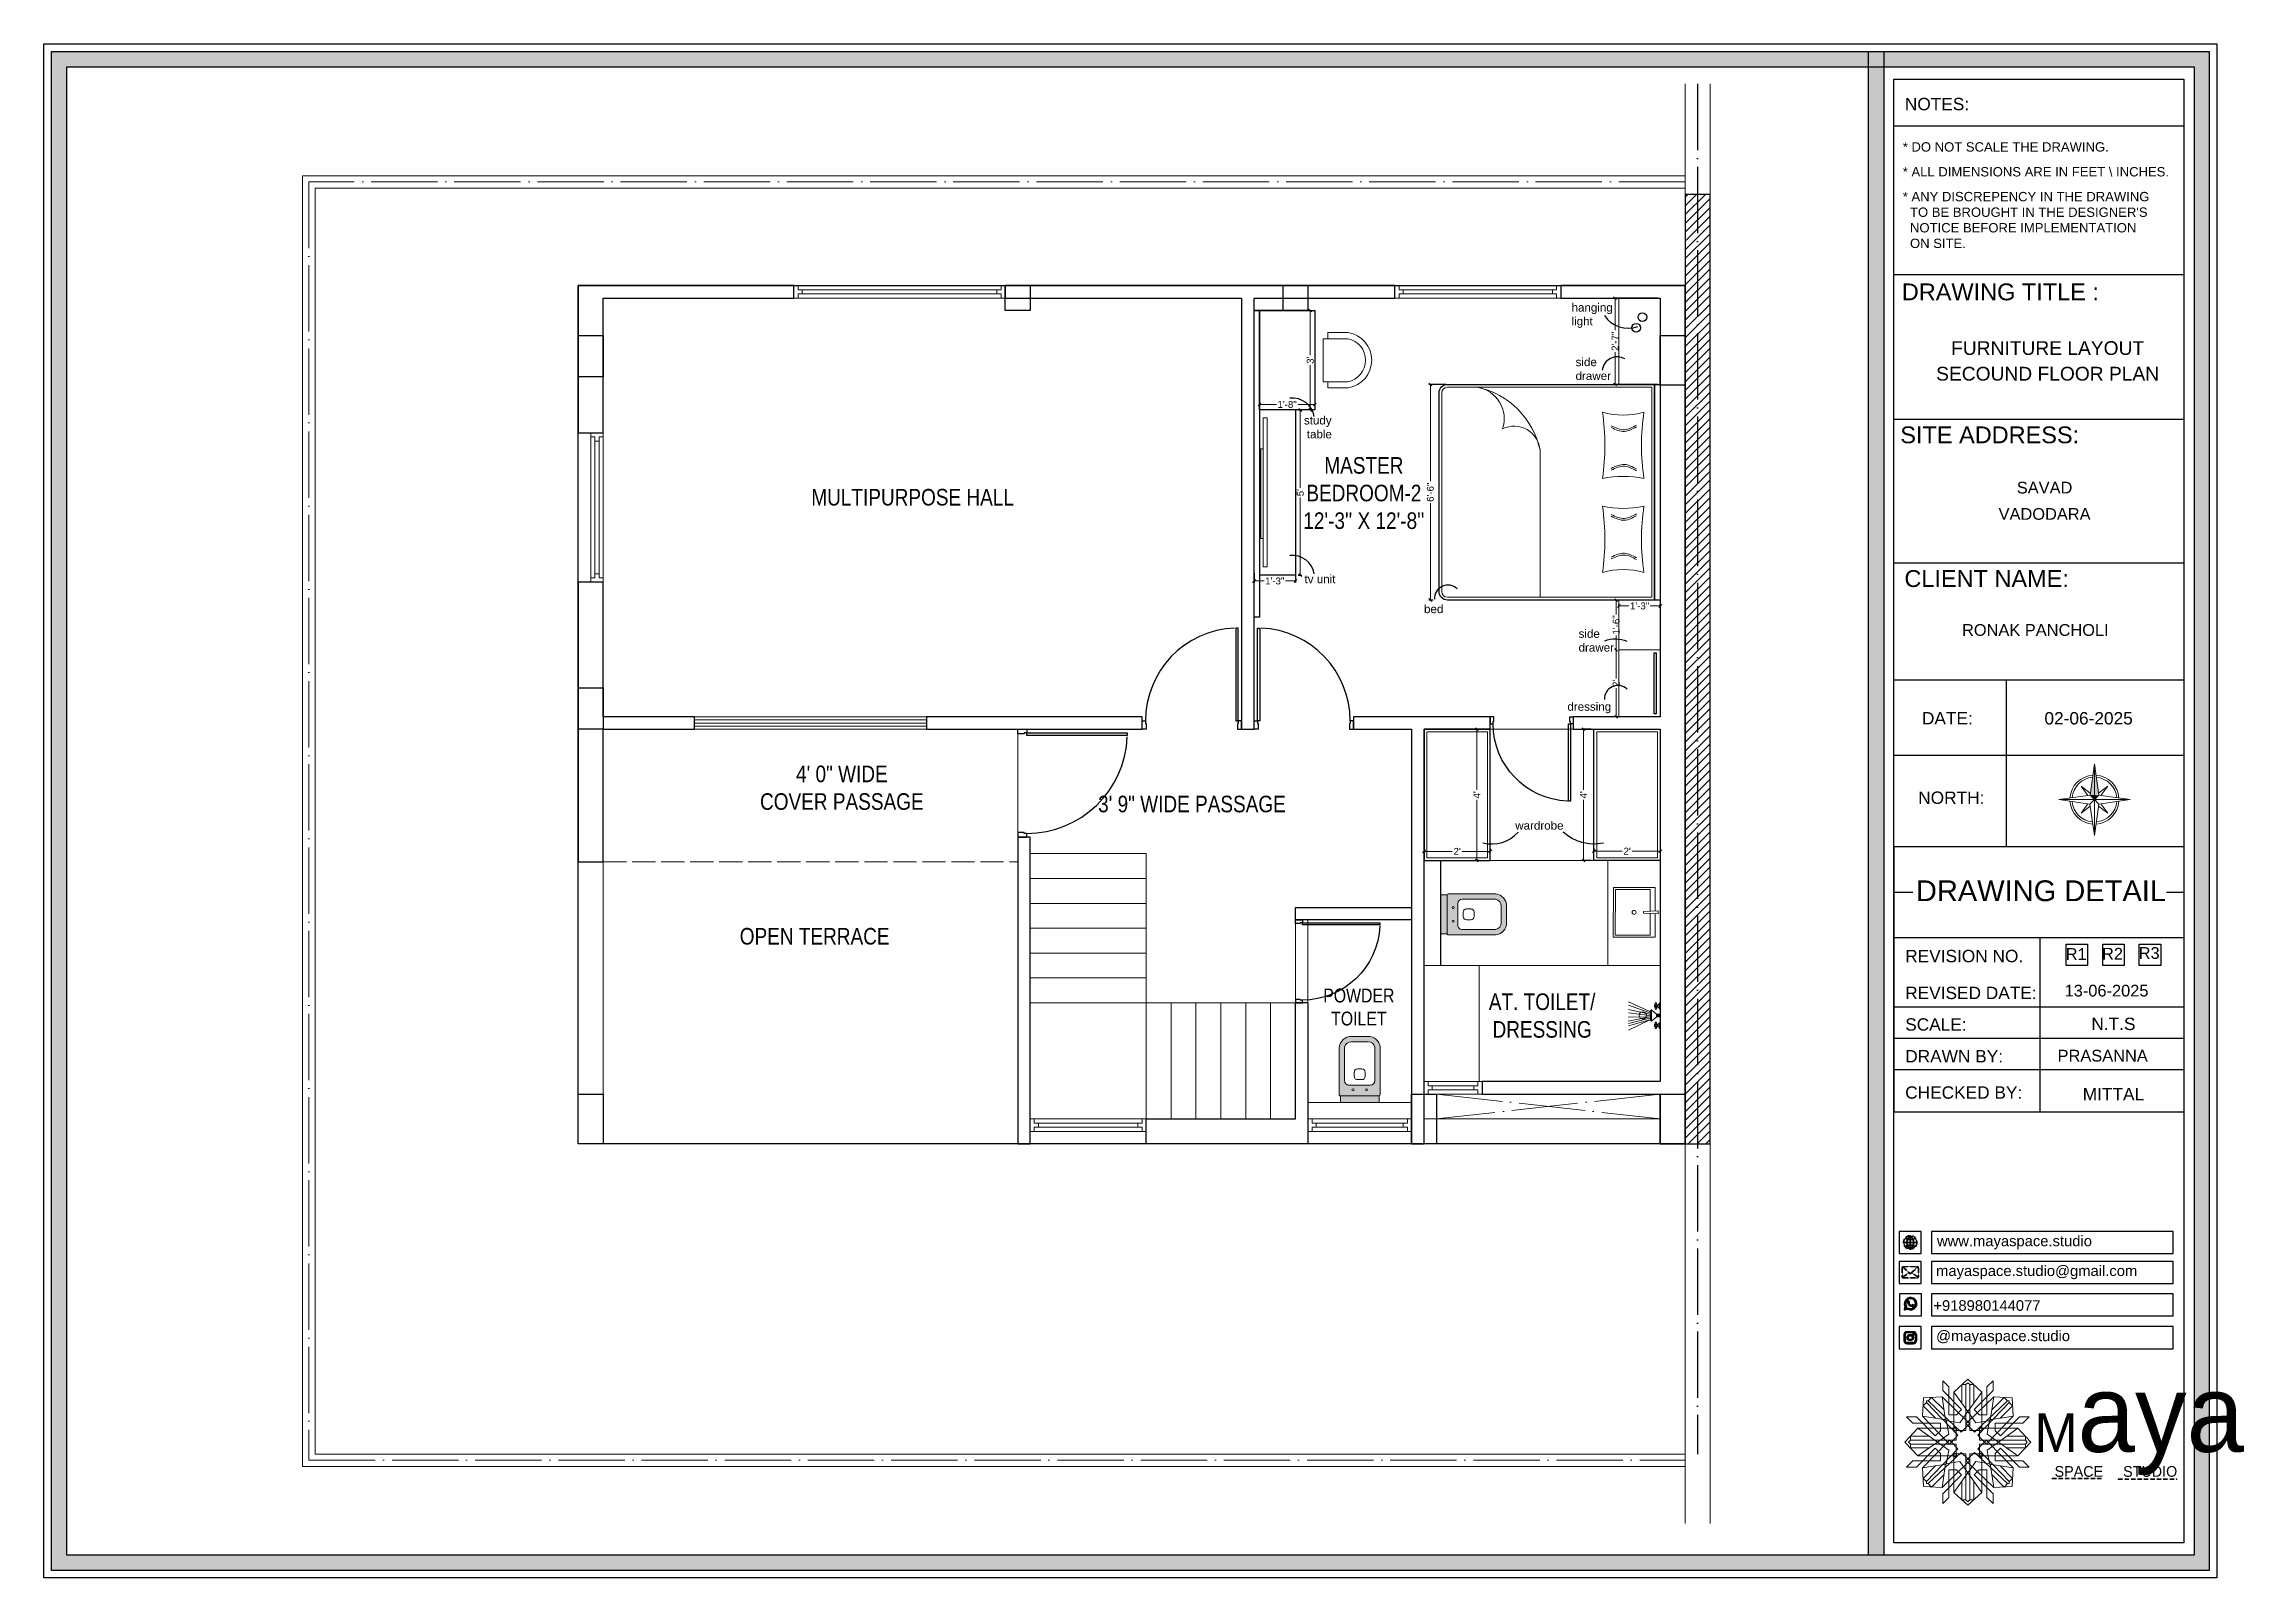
# Model space of a CAD drawing. Header units: millimetres. Extents: x 56222 to 154462, y -172610 to -121287.
# Drawn here: x 153666 to 154462, y -171882 to -171327 of the extents above; entities that cross this region are included whole.
import ezdxf
from ezdxf.enums import TextEntityAlignment as Align

# ---------------------------------------------------------------- set-up
doc = ezdxf.new("R2010")
doc.units = ezdxf.units.MM
doc.header["$MEASUREMENT"] = 0
doc.header["$PDMODE"] = 35
for name, pattern in [('ACAD_ISO02W100', [15, 12, -3]), ('ACAD_ISO04W100', [30, 24, -3, 0, -3]), ('DASHEDX2', [1.5, 1, -0.5])]:
    doc.linetypes.add(name, pattern=pattern)
doc.layers.get('Defpoints').update_dxf_attribs({"color": 220})
doc.layers.add('AR DOOR', color=40, linetype='Continuous')
doc.layers.add('AR ELE-5', color=134, linetype='Continuous')
for name, color, linetype, lineweight in [('COLUMN', 1, 'Continuous', 30), ('dim05', 1, 'Continuous', 13), ('Dimension', 10, 'DASHEDX2', 20), ('ELEVATION ( SPIRAL STAIR )', 250, 'Continuous', 9), ('FIRST FLOOR', 7, 'Continuous', 9), ('FIRST FLOOR ( TEXT )', 7, 'Continuous', 9), ('FIRST FLOOR_( STAIR )', 251, 'Continuous', 9), ('FURNITURE', 34, 'Continuous', 9), ('GROUND FLOOR', 7, 'Continuous', 9), ('GROUND FLOOR  ( HATCH )', 251, 'Continuous', 9), ('GROUND FLOOR  ( PLINE )', 251, 'Continuous', 30), ('GROUND FLOOR ( DW_RAIL )', 7, 'Continuous', 9), ('Labelling', 1, 'Continuous', 25), ('NAME PLATE', 7, 'Continuous', 25), ('SECOND FLOOR', 7, 'Continuous', 9), ('SECOND FLOOR  ( PLINE )', 251, 'Continuous', 30), ('SECOND FLOOR ( DW_RAIL )', 7, 'Continuous', 9), ('SECOND FLOOR ( PLine )', 7, 'Continuous', 30), ('SECOND FLOOR ( TEXT )', 7, 'Continuous', 9), ('title block', 7, 'Continuous', 9), ('UTILITY', 48, 'Continuous', 9), ('wall', 7, 'Continuous', 30), ('X_PLOT', 1, 'Continuous', 9)]:
    doc.layers.add(name, color=color, linetype=linetype, lineweight=lineweight)
doc.styles.add('Arial', font='arial.ttf')
doc.styles.add("Cn_BT_0'-0", font='swissc.ttf')
doc.styles.add('KATHA', font='swissc.ttf')
doc.styles.get("Standard").update_dxf_attribs({"font": 'arial.ttf', "height": 6})
doc.styles.add('style4', font='ARIALN.TTF')
doc.dimstyles.new('ISO-25', dxfattribs={"dimtxt": 2.5, "dimasz": 1, "dimexe": 0.5, "dimexo": 1, "dimtad": 0, "dimdec": 1, "dimlunit": 4, "dimtxsty": 'Standard', "dimblk": 'OBLIQUE', "dimcen": 2.5, "dimclrd": 1, "dimclre": 1, "dimclrt": 5, "dimadec": 0, "dimazin": 0, "dimtfac": 1, "dimtdec": 1, "dimtmove": 0, "dimatfit": 3, "dimfxl": 1, "dimlwd": -1, "dimarcsym": 0})

msp = doc.modelspace()

# ---------------------------------------------------------------- texts
at = {"layer": 'FIRST FLOOR ( TEXT )', "insert": (154143.9307, -171489.5149), "char_height": 6, "attachment_point": 5, "style": 'KATHA'}
msp.add_mtext("MASTER \\PBEDROOM-2\\P12'-3'' X 12'-8''", dxfattribs=at)
at = {"layer": 'Labelling', "color": 1, "char_height": 3, "width": 33.454272, "attachment_point": 5, "style": 'style4'}
for s, insert in [('\\A1;\\pxql;{\\fArial|b0|i0|c0|p34;hanging \\Plight}', (154235.8068, -171425.2698, -0.0704)), ('\\A1;\\pxql;{\\fArial|b0|i0|c0|p34;side \\Pdrawer}', (154237.2585, -171444.5888, -0.0704)), ('\\A1;{\\fArial|b0|i0|c0|p34;study\\P table}', (154127.2437, -171465.6928)), ('\\A1;{\\fArial|b0|i0|c0|p34;tv unit}', (154128.0536, -171520.6182)), ('\\A1;\\pxql;{\\fArial|b0|i0|c0|p34;bed}', (154182.4296, -171531.4485)), ('\\A1;\\pxql;{\\fArial|b0|i0|c0|p34;side \\Pdrawer}', (154238.3476, -171542.8757, -0.0704)), ('\\A1;\\pxql;{\\fArial|b0|i0|c0|p34;\\Pdressing}', (154234.2987, -171564.6949, -0.0704)), ('\\A1;\\pxql;{\\fArial|b0|i0|c0|p34;wardrobe}', (154215.4344, -171609.7901))]:
    msp.add_mtext(s, dxfattribs=dict(at, insert=insert))
at = {"layer": 'NAME PLATE', "style": 'Arial'}
for s, height, p in [('FURNITURE LAYOUT', 4.972924, (154391.3371, -171439.504, 0.1256)), ('SECOUND FLOOR PLAN', 4.972924, (154391.3371, -171448.7866, 0.1256)), (' SAVAD ', 4.24568, (154390.2349, -171489.634, 0.1256)), ('VADODARA', 4.24568, (154390.2349, -171499.1656, 0.1256)), ('RONAK PANCHOLI    ', 4.245682, (154390.1729, -171541.1468, 0.1256)), ('13-06-2025', 4.24568, (154412.6443, -171671.6293, 0.1256)), ('PRASANNA', 4.24568, (154411.2581, -171695.1677, 0.1256))]:
    msp.add_text(s, height=height, dxfattribs=at).set_placement(p, align=Align.CENTER)
at = {"layer": 'NAME PLATE', "char_height": 4.24568, "width": 5.841591, "attachment_point": 2, "style": 'Arial'}
for s, insert in [('R1', (154401.6578, -171654.1345, 0.1256)), ('R2', (154414.8058, -171654.0411, 0.1256)), ('R3', (154428.0803, -171653.7819, 0.1256))]:
    msp.add_mtext(s, dxfattribs=dict(at, insert=insert))
at = {"layer": 'SECOND FLOOR ( TEXT )', "attachment_point": 5}
for s, insert, char_height, style in [('MULTIPURPOSE HALL', (153980.6603, -171491.0296), 6, 'KATHA'), ('4\' 0" WIDE \\PCOVER PASSAGE', (153955.0519, -171596.1366), 6, 'KATHA'), ('3\' 9" WIDE PASSAGE', (154081.7345, -171602.0294), 6, 'KATHA'), ('OPEN TERRACE', (153945.2156, -171649.8727), 6, 'KATHA'), ('POWDER\\PTOILET', (154142.1107, -171675.4789), 5, "Cn_BT_0'-0"), ('AT. TOILET/\\PDRESSING', (154208.4281, -171678.5695), 6, 'KATHA')]:
    msp.add_mtext(s, dxfattribs=dict(at, insert=insert, char_height=char_height, style=style))

# ---------------------------------------------------------------- blocks, each defined once
blk = doc.blocks.new('*U143')
for points in [[(-1160, 0), (-1120, 0), (-1120, 30), (-1110, 30), (-1110, 100), (-1160, 100)], [(0, 0), (0, -1120), (-30, -1120), (-30, 0)], [(40, 0), (0, 0), (0, 30), (-10, 30), (-10, 100), (40, 100)]]:
    blk.add_lwpolyline(points, close=True)
at = {"layer": 'AR ELE-5', "linetype": 'ByBlock', "ltscale": 15}
blk.add_arc((2, 1), 1122, 180.0347, 267.627, dxfattribs=at)
blk = doc.blocks.new('*U168')
for points in [[(-40, 0), (0, 0), (0, 30), (10, 30), (10, 100), (-40, 100)], [(0, 0), (0, -1120), (30, -1120), (30, 0)], [(1160, 0), (1120, 0), (1120, 30), (1110, 30), (1110, 100), (1160, 100)]]:
    blk.add_lwpolyline(points, close=True)
at = {"layer": 'AR ELE-5', "linetype": 'ByBlock', "ltscale": 15}
blk.add_arc((-2, 1), 1122, 272.373, 359.9653, dxfattribs=at)
blk = doc.blocks.new('A$C3EC62B37')
at = {"layer": 'FURNITURE', "lineweight": 30, "ltscale": 0.25, "true_color": 0xffffff}
h = blk.add_hatch(color=7, dxfattribs=at)
h.dxf.hatch_style = 1
h.paths.add_polyline_path([(-12.22, 0), (-12.22, 2.35), (-26.26, 2.35), (-26.26, 0)])
h.paths.add_polyline_path([(-26.26, 2.35), (-12.22, 2.35, 0.414214), (-11.83, 2.74), (-11.83, 19.96, 0.388639), (-16.24, 23.87), (-22.38, 23.87, 0.379499), (-26.65, 19.96), (-26.65, 2.74, 0.414214)])
h.paths.add_polyline_path([(-15.35, 6.26), (-23.13, 6.26, -0.414214), (-24.7, 7.83), (-24.7, 19.96, -0.349567), (-22.37, 21.91), (-16.24, 21.91, -0.364948), (-13.78, 19.96), (-13.78, 7.83, -0.414214)], flags=16)
h.paths.add_polyline_path([(-18.46, 8.22), (-20.02, 8.22, -0.414214), (-21.2, 9.39), (-21.2, 10.96, -0.414214), (-20.02, 12.13), (-18.46, 12.13, -0.414214), (-17.28, 10.96), (-17.28, 9.39, -0.414214)], flags=0)
h.paths.add_polyline_path([(-22.06, 4.53, -1), (-21.27, 4.53, -1)], flags=16)
at = {"layer": 'FURNITURE', "color": 0, "linetype": 'ByBlock', "lineweight": -2}
for p, q in [((-26.65, 2.74), (-26.65, 19.96)), ((-24.7, 7.83), (-24.7, 19.96)), ((-22.24, 23.87), (-16.24, 23.87)), ((-22.24, 21.91), (-16.24, 21.91)), ((-13.78, 7.83), (-13.78, 19.96)), ((-11.83, 2.74), (-11.83, 19.96)), ((-21.2, 9.39), (-21.2, 10.96)), ((-20.02, 12.13), (-18.46, 12.13)), ((-20.02, 8.22), (-18.46, 8.22)), ((-17.28, 9.39), (-17.28, 10.96)), ((-26.26, 2.35), (-12.22, 2.35)), ((-26.26, 2.35), (-26.26, 0)), ((-26.26, 0), (-12.22, 0)), ((-26.26, 0), (-12.22, 0)), ((-23.13, 6.26), (-15.35, 6.26)), ((-12.22, 2.35), (-12.22, 0))]:
    blk.add_line(p, q, dxfattribs=at)
for centre in [(-21.66, 4.53), (-16.81, 4.53)]:
    blk.add_circle(centre, 0.391, dxfattribs=at)
for centre, radius, start, end in [((-22.31, 19.5), 4.37, 89.08725, 174.03952), ((-22.31, 19.48), 2.44, 88.43702, 168.63483), ((-16.17, 19.5), 4.37, 5.96048, 90.91275), ((-16.17, 19.48), 2.44, 11.36517, 91.56298), ((-20.02, 10.96), 1.17, 90, 180), ((-20.02, 9.39), 1.17, 180, 270), ((-18.46, 10.96), 1.17, 0, 90), ((-18.46, 9.39), 1.17, 270, 0), ((-26.26, 2.74), 0.391, 180, 270), ((-23.13, 7.83), 1.57, 180, 270), ((-15.35, 7.83), 1.57, 270, 0), ((-12.22, 2.74), 0.391, 270, 0)]:
    blk.add_arc(centre, radius, start, end, dxfattribs=at)
blk = doc.blocks.new('A$C07311617')
at = {"layer": 'UTILITY'}
h = blk.add_hatch(color=7, dxfattribs=at)
h.paths.add_polyline_path([(-3.13, 2.02), (-3.13, 0), (-3.74, 0), (-3.74, 0.46), (-3.74, 1.42)])
h.paths.add_polyline_path([(-3.13, 0), (-3.13, -0.46), (-3.13, -2.02), (-3.74, -1.59), (-3.74, -0.46), (-3.74, 0)])
h = blk.add_hatch(color=7, dxfattribs=at)
h.paths.add_polyline_path([(0, 0.46), (0, 0), (-1.35, 0), (-1.35, 0.46)])
h.paths.add_polyline_path([(0, 0), (0, -0.46), (-1.35, -0.46), (-1.35, 0)])
at = {"layer": 'UTILITY', "color": 7}
for p, q in [((-3.74, 1.42), (-11.52, 4.9)), ((-3.74, 0.94), (-11.52, 3.66)), ((-3.74, 0.46), (-11.52, 2.15)), ((-3.74, 0), (-11.52, 0.93)), ((-3.13, 2.02), (-3.74, 1.42)), ((-3.13, -0.46), (-3.13, 2.02)), ((-1.35, 0.46), (-3.13, 2.02)), ((-3.13, 0.46), (-3.13, 1.42)), ((-1.74, 3.79), (-1.74, 4.05)), ((-1.74, 2.99), (-1.74, 2.72)), ((-1.47, 3.79), (-1.47, 4.05)), ((-1.47, 2.99), (-1.47, 2.72)), ((-1.35, -0.46), (-1.35, 0.46)), ((-1.35, 0.46), (0, 0.46)), ((-0.8, 3.9), (-0.8, 2.88)), ((-0.27, 2.44), (-0.27, 4.33)), ((0, -0.46), (0, 0.46)), ((-3.74, -0.46), (-11.62, -0.61)), ((-3.74, -0.46), (-11.57, -2.09)), ((-3.74, -1.03), (-11.52, -2.96)), ((-3.74, -1.59), (-11.52, -5.3)), ((-3.74, -1.59), (-11.52, -3.73)), ((-3.74, -1.59), (-3.13, -2.02)), ((-3.13, -0.46), (-3.13, -2.02)), ((-1.35, -0.46), (-3.13, -2.02)), ((-1.74, -3.22), (-1.74, -2.95)), ((-1.74, -4.02), (-1.74, -4.29)), ((-1.47, -3.22), (-1.47, -2.95)), ((-1.47, -4.02), (-1.47, -4.29)), ((-1.35, -0.46), (0, -0.46)), ((-0.8, -4.13), (-0.8, -3.11)), ((-0.27, -2.68), (-0.27, -4.56))]:
    blk.add_line(p, q, dxfattribs=at)
for points in [[(-1.35, 0.46), (-3.13, 2.02)], [(-3.13, -2.02), (-1.35, -0.46)]]:
    blk.add_lwpolyline(points, dxfattribs=at)
for points in [[(-1.07, 2.99), (-2.14, 2.99), (-2.14, 3.79), (-1.07, 3.79)], [(-1.07, -3.22), (-2.14, -3.22), (-2.14, -4.02), (-1.07, -4.02)]]:
    blk.add_lwpolyline(points, close=True, dxfattribs=at)
for centre, radius in [((-6.31, 0), 1.33), ((-1.6, 4.32), 0.298), ((-1.6, 3.39), 0.298), ((-1.6, 2.45), 0.298), ((-1.6, -2.69), 0.298), ((-1.6, -3.62), 0.298), ((-1.6, -4.55), 0.298)]:
    blk.add_circle(centre, radius, dxfattribs=at)
for centre, start, end in [((-1.47, 5.26), 285.25514, 344.74494), ((-1.47, 1.52), 15.25506, 74.74486), ((-1.47, -1.75), 285.25514, 344.74494), ((-1.47, -5.49), 15.25506, 74.74486)]:
    blk.add_arc(centre, 1.52, start, end, dxfattribs=at)
blk = doc.blocks.new('_Oblique')
at = {"layer": 'wall', "color": 0, "lineweight": -2}
blk.add_line((-0.5, -0.5), (0.5, 0.5), dxfattribs=at)
blk = doc.blocks.new('*D452')
at = {"layer": 'Defpoints', "color": 0, "transparency": 16777216}
for p in [(154227.19, -171574.93), (154223.42, -171622.43), (154227.19, -171622.43)]:
    blk.add_point(p, dxfattribs=at)
at = {"layer": 'dim05', "color": 1, "linetype": 'Continuous', "lineweight": -2, "transparency": 16777216}
for p, q in [((154226.19, -171574.93), (154222.92, -171574.93)), ((154226.19, -171622.43), (154222.92, -171622.43))]:
    blk.add_line(p, q, dxfattribs=at)
at = {"layer": 'dim05', "color": 1, "linetype": 'Continuous', "transparency": 16777216}
for p, q in [((154223.42, -171574.93), (154223.42, -171596.85)), ((154223.42, -171622.43), (154223.42, -171600.51))]:
    blk.add_line(p, q, dxfattribs=at)
at = {"layer": 'dim05', "color": 1, "transparency": 16777216}
for p, rotation in [((154223.42, -171574.93), 90), ((154223.42, -171622.43), 270)]:
    blk.add_blockref('_Oblique', p, dxfattribs=dict(at, rotation=rotation))
at = {"layer": 'dim05', "color": 5, "lineweight": 25, "transparency": 16777216, "insert": (154223.42, -171598.68), "char_height": 2.5, "attachment_point": 5, "rotation": 90, "style": 'Arial'}
blk.add_mtext("4'", dxfattribs=at)
blk = doc.blocks.new('*D453')
at = {"layer": 'Defpoints', "color": 0, "transparency": 16777216}
for p in [(154186.69, -171574.93), (154184.8, -171622.43), (154186.69, -171622.43)]:
    blk.add_point(p, dxfattribs=at)
at = {"layer": 'dim05', "color": 1, "linetype": 'Continuous', "lineweight": -2, "transparency": 16777216}
for p, q in [((154185.69, -171574.93), (154184.3, -171574.93)), ((154185.69, -171622.43), (154184.3, -171622.43))]:
    blk.add_line(p, q, dxfattribs=at)
at = {"layer": 'dim05', "color": 1, "linetype": 'Continuous', "transparency": 16777216}
for p, q in [((154184.8, -171574.93), (154184.8, -171596.85)), ((154184.8, -171622.43), (154184.8, -171600.51))]:
    blk.add_line(p, q, dxfattribs=at)
at = {"layer": 'dim05', "color": 1, "transparency": 16777216}
for p, rotation in [((154184.8, -171574.93), 90), ((154184.8, -171622.43), 270)]:
    blk.add_blockref('_Oblique', p, dxfattribs=dict(at, rotation=rotation))
at = {"layer": 'dim05', "color": 5, "lineweight": 25, "transparency": 16777216, "insert": (154184.8, -171598.68), "char_height": 2.5, "attachment_point": 5, "rotation": 90, "style": 'Arial'}
blk.add_mtext("4'", dxfattribs=at)
blk = doc.blocks.new('*D454')
at = {"layer": 'Defpoints', "color": 0, "transparency": 16777216}
for p in [(154165.69, -171619.12), (154189.69, -171619.12), (154189.69, -171619.12)]:
    blk.add_point(p, dxfattribs=at)
at = {"layer": 'dim05', "color": 1, "linetype": 'Continuous', "lineweight": -2, "transparency": 16777216}
for p, q in [((154165.69, -171618.12), (154165.69, -171618.62)), ((154189.69, -171618.12), (154189.69, -171618.62))]:
    blk.add_line(p, q, dxfattribs=at)
at = {"layer": 'dim05', "color": 1, "linetype": 'Continuous', "transparency": 16777216}
for p, q in [((154165.69, -171619.12), (154175.89, -171619.12)), ((154189.69, -171619.12), (154179.49, -171619.12))]:
    blk.add_line(p, q, dxfattribs=at)
at = {"layer": 'dim05', "color": 1, "transparency": 16777216, "rotation": 180}
blk.add_blockref('_Oblique', (154165.69, -171619.12), dxfattribs=at)
at = {"layer": 'dim05', "color": 1, "transparency": 16777216}
blk.add_blockref('_Oblique', (154189.69, -171619.12), dxfattribs=at)
at = {"layer": 'dim05', "color": 5, "lineweight": 25, "transparency": 16777216, "insert": (154177.69, -171619.12), "char_height": 2.5, "attachment_point": 5, "style": 'Arial'}
blk.add_mtext("2'", dxfattribs=at)
blk = doc.blocks.new('*D455')
at = {"layer": 'Defpoints', "color": 0, "transparency": 16777216}
for p in [(154227.19, -171619.12), (154251.19, -171619.04), (154251.19, -171619.12)]:
    blk.add_point(p, dxfattribs=at)
at = {"layer": 'dim05', "color": 1, "linetype": 'Continuous', "lineweight": -2, "transparency": 16777216}
for p, q in [((154227.19, -171618.12), (154227.19, -171618.54)), ((154251.19, -171618.12), (154251.19, -171618.54))]:
    blk.add_line(p, q, dxfattribs=at)
at = {"layer": 'dim05', "color": 1, "linetype": 'Continuous', "transparency": 16777216}
for p, q in [((154227.19, -171619.04), (154237.39, -171619.04)), ((154251.19, -171619.04), (154240.99, -171619.04))]:
    blk.add_line(p, q, dxfattribs=at)
at = {"layer": 'dim05', "color": 1, "transparency": 16777216, "rotation": 180}
blk.add_blockref('_Oblique', (154227.19, -171619.04), dxfattribs=at)
at = {"layer": 'dim05', "color": 1, "transparency": 16777216}
blk.add_blockref('_Oblique', (154251.19, -171619.04), dxfattribs=at)
at = {"layer": 'dim05', "color": 5, "lineweight": 25, "transparency": 16777216, "insert": (154239.19, -171619.04), "char_height": 2.5, "attachment_point": 5, "style": 'Arial'}
blk.add_mtext("2'", dxfattribs=at)
blk = doc.blocks.new('*D456')
at = {"layer": 'Defpoints', "color": 0, "transparency": 16777216}
for p in [(154174.69, -171450.2), (154167.99, -171528.19), (154169.98, -171528.19)]:
    blk.add_point(p, dxfattribs=at)
at = {"layer": 'dim05', "color": 1, "linetype": 'Continuous', "lineweight": -2, "transparency": 16777216}
for p, q in [((154173.69, -171450.2), (154167.49, -171450.2)), ((154168.98, -171528.19), (154167.49, -171528.19))]:
    blk.add_line(p, q, dxfattribs=at)
at = {"layer": 'dim05', "color": 1, "linetype": 'Continuous', "transparency": 16777216}
for p, q in [((154167.99, -171450.2), (154167.99, -171485.24)), ((154167.99, -171528.19), (154167.99, -171493.15))]:
    blk.add_line(p, q, dxfattribs=at)
at = {"layer": 'dim05', "color": 1, "transparency": 16777216}
for p, rotation in [((154167.99, -171450.2), 90), ((154167.99, -171528.19), 270)]:
    blk.add_blockref('_Oblique', p, dxfattribs=dict(at, rotation=rotation))
at = {"layer": 'dim05', "color": 5, "lineweight": 25, "transparency": 16777216, "insert": (154167.99, -171489.19), "char_height": 2.5, "attachment_point": 5, "rotation": 90, "style": 'Arial'}
blk.add_mtext('6\'-6"', dxfattribs=at)
blk = doc.blocks.new('*U457')
for points in [[(0, 0), (0, 1120), (30, 1120), (30, 0)], [(-40, 0), (0, 0), (0, -30), (10, -30), (10, -100), (-40, -100)], [(1160, 0), (1120, 0), (1120, -30), (1110, -30), (1110, -100), (1160, -100)]]:
    blk.add_lwpolyline(points, close=True)
at = {"layer": 'AR ELE-5', "linetype": 'ByBlock', "ltscale": 15}
blk.add_arc((-2, -1), 1122, 0.0347, 87.627, dxfattribs=at)
blk = doc.blocks.new('*D458')
at = {"layer": 'Defpoints', "color": 0, "transparency": 16777216}
for p in [(154119.19, -171459.43), (154120.94, -171459.43), (154119.19, -171519.22)]:
    blk.add_point(p, dxfattribs=at)
at = {"layer": 'dim05', "color": 1, "linetype": 'Continuous', "lineweight": -2, "transparency": 16777216}
for p, q in [((154120.19, -171459.43), (154121.44, -171459.43)), ((154120.19, -171519.22), (154121.44, -171519.22))]:
    blk.add_line(p, q, dxfattribs=at)
at = {"layer": 'dim05', "color": 1, "linetype": 'Continuous', "transparency": 16777216}
for p, q in [((154120.94, -171459.43), (154120.94, -171487.55)), ((154120.94, -171519.22), (154120.94, -171491.1))]:
    blk.add_line(p, q, dxfattribs=at)
at = {"layer": 'dim05', "color": 1, "transparency": 16777216}
for p, rotation in [((154120.94, -171459.43), 90), ((154120.94, -171519.22), 270)]:
    blk.add_blockref('_Oblique', p, dxfattribs=dict(at, rotation=rotation))
at = {"layer": 'dim05', "color": 5, "lineweight": 25, "transparency": 16777216, "insert": (154120.94, -171489.32), "char_height": 2.5, "attachment_point": 5, "rotation": 90, "style": 'Arial'}
blk.add_mtext("5'", dxfattribs=at)
blk = doc.blocks.new('*D459')
at = {"layer": 'Defpoints', "color": 0, "transparency": 16777216}
for p in [(154104.19, -171517.47), (154104.19, -171521.3), (154119.19, -171517.47)]:
    blk.add_point(p, dxfattribs=at)
at = {"layer": 'dim05', "color": 1, "linetype": 'Continuous', "lineweight": -2, "transparency": 16777216}
for p, q in [((154104.19, -171518.47), (154104.19, -171521.8)), ((154119.19, -171518.47), (154119.19, -171521.8))]:
    blk.add_line(p, q, dxfattribs=at)
at = {"layer": 'dim05', "color": 1, "linetype": 'Continuous', "transparency": 16777216}
for p, q in [((154104.19, -171521.3), (154107.86, -171521.3)), ((154119.19, -171521.3), (154115.52, -171521.3))]:
    blk.add_line(p, q, dxfattribs=at)
at = {"layer": 'dim05', "color": 1, "transparency": 16777216, "rotation": 180}
blk.add_blockref('_Oblique', (154104.19, -171521.3), dxfattribs=at)
at = {"layer": 'dim05', "color": 1, "transparency": 16777216}
blk.add_blockref('_Oblique', (154119.19, -171521.3), dxfattribs=at)
at = {"layer": 'dim05', "color": 5, "lineweight": 25, "transparency": 16777216, "insert": (154111.69, -171521.3), "char_height": 2.5, "attachment_point": 5, "style": 'Arial'}
blk.add_mtext('1\'-3"', dxfattribs=at)
blk = doc.blocks.new('*D460')
at = {"layer": 'Defpoints', "color": 0, "transparency": 16777216}
for p in [(154251.19, -171418.93), (154234.81, -171450.2), (154251.19, -171450.2)]:
    blk.add_point(p, dxfattribs=at)
at = {"layer": 'dim05', "color": 1, "linetype": 'Continuous', "lineweight": -2, "transparency": 16777216}
for p, q in [((154250.19, -171418.93), (154234.31, -171418.93)), ((154250.19, -171450.2), (154234.31, -171450.2))]:
    blk.add_line(p, q, dxfattribs=at)
at = {"layer": 'dim05', "color": 1, "linetype": 'Continuous', "transparency": 16777216}
for p, q in [((154234.81, -171418.93), (154234.81, -171430.59)), ((154234.81, -171450.2), (154234.81, -171438.53))]:
    blk.add_line(p, q, dxfattribs=at)
at = {"layer": 'dim05', "color": 1, "transparency": 16777216}
for p, rotation in [((154234.81, -171418.93), 90), ((154234.81, -171450.2), 270)]:
    blk.add_blockref('_Oblique', p, dxfattribs=dict(at, rotation=rotation))
at = {"layer": 'dim05', "color": 5, "lineweight": 25, "transparency": 16777216, "insert": (154234.81, -171434.56), "char_height": 2.5, "attachment_point": 5, "rotation": 90, "style": 'Arial'}
blk.add_mtext('2\'-7"', dxfattribs=at)
blk = doc.blocks.new('*D461')
at = {"layer": 'Defpoints', "color": 0, "transparency": 16777216}
for p in [(154235.22, -171528.2), (154236.19, -171528.2), (154236.19, -171546.21)]:
    blk.add_point(p, dxfattribs=at)
at = {"layer": 'dim05', "color": 1, "linetype": 'Continuous', "lineweight": -2, "transparency": 16777216}
for p, q in [((154235.19, -171528.2), (154234.72, -171528.2)), ((154235.19, -171546.21), (154234.72, -171546.21))]:
    blk.add_line(p, q, dxfattribs=at)
at = {"layer": 'dim05', "color": 1, "linetype": 'Continuous', "transparency": 16777216}
for p, q in [((154235.22, -171528.2), (154235.22, -171533.37)), ((154235.22, -171546.21), (154235.22, -171541.03))]:
    blk.add_line(p, q, dxfattribs=at)
at = {"layer": 'dim05', "color": 1, "transparency": 16777216}
for p, rotation in [((154235.22, -171528.2), 90), ((154235.22, -171546.21), 270)]:
    blk.add_blockref('_Oblique', p, dxfattribs=dict(at, rotation=rotation))
at = {"layer": 'dim05', "color": 5, "lineweight": 25, "transparency": 16777216, "insert": (154235.22, -171537.2), "char_height": 2.5, "attachment_point": 5, "rotation": 90, "style": 'Arial'}
blk.add_mtext('1\'-6"', dxfattribs=at)
blk = doc.blocks.new('*D462')
at = {"layer": 'Defpoints', "color": 0, "transparency": 16777216}
for p in [(154124.16, -171423.43), (154124.16, -171459.43), (154124.55, -171459.43)]:
    blk.add_point(p, dxfattribs=at)
at = {"layer": 'dim05', "color": 1, "linetype": 'Continuous', "transparency": 16777216}
for p, q in [((154124.55, -171423.43), (154124.55, -171439.65)), ((154124.55, -171459.43), (154124.55, -171443.2))]:
    blk.add_line(p, q, dxfattribs=at)
at = {"layer": 'dim05', "color": 1, "linetype": 'Continuous', "lineweight": -2, "transparency": 16777216}
for p, q in [((154125.16, -171423.43), (154125.05, -171423.43)), ((154125.16, -171459.43), (154125.05, -171459.43))]:
    blk.add_line(p, q, dxfattribs=at)
at = {"layer": 'dim05', "color": 1, "transparency": 16777216}
for p, rotation in [((154124.55, -171423.43), 90), ((154124.55, -171459.43), 270)]:
    blk.add_blockref('_Oblique', p, dxfattribs=dict(at, rotation=rotation))
at = {"layer": 'dim05', "color": 5, "lineweight": 25, "transparency": 16777216, "insert": (154124.55, -171441.43), "char_height": 2.5, "attachment_point": 5, "rotation": 90, "style": 'Arial'}
blk.add_mtext("3'", dxfattribs=at)
blk = doc.blocks.new('*D463')
at = {"layer": 'Defpoints', "color": 0, "transparency": 16777216}
for p in [(154106.16, -171457.59), (154126.16, -171457.43), (154126.16, -171457.8)]:
    blk.add_point(p, dxfattribs=at)
at = {"layer": 'dim05', "color": 1, "linetype": 'Continuous', "lineweight": -2, "transparency": 16777216}
for p, q in [((154106.16, -171456.59), (154106.16, -171456.93)), ((154126.16, -171456.8), (154126.16, -171456.93))]:
    blk.add_line(p, q, dxfattribs=at)
at = {"layer": 'dim05', "color": 1, "linetype": 'Continuous', "transparency": 16777216}
for p, q in [((154106.16, -171457.43), (154112.33, -171457.43)), ((154126.16, -171457.43), (154119.99, -171457.43))]:
    blk.add_line(p, q, dxfattribs=at)
at = {"layer": 'dim05', "color": 1, "transparency": 16777216, "rotation": 180}
blk.add_blockref('_Oblique', (154106.16, -171457.43), dxfattribs=at)
at = {"layer": 'dim05', "color": 1, "transparency": 16777216}
blk.add_blockref('_Oblique', (154126.16, -171457.43), dxfattribs=at)
at = {"layer": 'dim05', "color": 5, "lineweight": 25, "transparency": 16777216, "insert": (154116.16, -171457.43), "char_height": 2.5, "attachment_point": 5, "style": 'Arial'}
blk.add_mtext('1\'-8"', dxfattribs=at)
blk = doc.blocks.new('*D464')
at = {"layer": 'Defpoints', "color": 0, "transparency": 16777216}
for p in [(154236.19, -171546.21), (154235.22, -171570.43), (154236.19, -171570.43)]:
    blk.add_point(p, dxfattribs=at)
at = {"layer": 'dim05', "color": 1, "linetype": 'Continuous', "lineweight": -2, "transparency": 16777216}
for p, q in [((154235.19, -171546.21), (154234.72, -171546.21)), ((154235.19, -171570.43), (154234.72, -171570.43))]:
    blk.add_line(p, q, dxfattribs=at)
at = {"layer": 'dim05', "color": 1, "linetype": 'Continuous', "transparency": 16777216}
for p, q in [((154235.22, -171546.21), (154235.22, -171556.52)), ((154235.22, -171570.43), (154235.22, -171560.12))]:
    blk.add_line(p, q, dxfattribs=at)
at = {"layer": 'dim05', "color": 1, "transparency": 16777216}
for p, rotation in [((154235.22, -171546.21), 90), ((154235.22, -171570.43), 270)]:
    blk.add_blockref('_Oblique', p, dxfattribs=dict(at, rotation=rotation))
at = {"layer": 'dim05', "color": 5, "lineweight": 25, "transparency": 16777216, "insert": (154235.22, -171558.32), "char_height": 2.5, "attachment_point": 5, "rotation": 90, "style": 'Arial'}
blk.add_mtext("2'", dxfattribs=at)
blk = doc.blocks.new('*D465')
at = {"layer": 'Defpoints', "color": 0, "transparency": 16777216}
for p in [(154236.19, -171531.04), (154251.19, -171530.34), (154251.19, -171531.51)]:
    blk.add_point(p, dxfattribs=at)
at = {"layer": 'dim05', "color": 1, "linetype": 'Continuous', "lineweight": -2, "transparency": 16777216}
for p, q in [((154236.19, -171530.04), (154236.19, -171529.84)), ((154251.19, -171530.51), (154251.19, -171529.84))]:
    blk.add_line(p, q, dxfattribs=at)
at = {"layer": 'dim05', "color": 1, "linetype": 'Continuous', "transparency": 16777216}
for p, q in [((154236.19, -171530.34), (154239.86, -171530.34)), ((154251.19, -171530.34), (154247.52, -171530.34))]:
    blk.add_line(p, q, dxfattribs=at)
at = {"layer": 'dim05', "color": 1, "transparency": 16777216, "rotation": 180}
blk.add_blockref('_Oblique', (154236.19, -171530.34), dxfattribs=at)
at = {"layer": 'dim05', "color": 1, "transparency": 16777216}
blk.add_blockref('_Oblique', (154251.19, -171530.34), dxfattribs=at)
at = {"layer": 'dim05', "color": 5, "lineweight": 25, "transparency": 16777216, "insert": (154243.69, -171530.34), "char_height": 2.5, "attachment_point": 5, "style": 'Arial'}
blk.add_mtext('1\'-3"', dxfattribs=at)
blk = doc.blocks.new('FSFSF')
at = {"color": 42, "lineweight": 5, "true_color": 0xe0ac11}
for p, q in [((28600.03, 143.51), (28600.03, 140.16)), ((28602.15, 141.41), (28600.03, 143.51)), ((28603.86, 139.69), (28608.58, 144.08)), ((28607.9, 142.22), (28608.58, 142.85)), ((28613.31, 139.69), (28608.58, 144.08)), ((28609.27, 142.22), (28608.59, 142.85)), ((28615.02, 141.41), (28617.14, 143.51)), ((28617.14, 143.51), (28617.14, 140.16)), ((28593.19, 131.45), (28593.54, 137.71)), ((28593.39, 135), (28594.56, 136.12)), ((28593.39, 135), (28597.6, 130.78)), ((28599.8, 138.06), (28593.54, 137.71)), ((28595.12, 136.69), (28594.53, 136.69)), ((28594.56, 136.12), (28594.56, 136.71)), ((28605.17, 124.98), (28594.56, 136.12)), ((28596.24, 137.86), (28595.12, 136.69)), ((28606.27, 126.08), (28595.12, 136.69)), ((28596.24, 137.86), (28600.47, 133.65)), ((28601.03, 130), (28599.8, 138.06)), ((28599.8, 138.05), (28608.58, 129.56)), ((28606.47, 133.76), (28600.03, 140.16)), ((28602.15, 141.41), (28602.15, 131.95)), ((28603.86, 126.58), (28603.86, 139.69)), ((28603.86, 139.69), (28608.58, 133.02)), ((28607.9, 142.22), (28606.58, 142.22)), ((28606.58, 142.22), (28606.58, 135.84)), ((28607.9, 142.22), (28607.9, 126.58)), ((28613.31, 139.69), (28608.59, 133.02)), ((28617.37, 138.05), (28608.59, 129.56)), ((28609.27, 142.22), (28609.27, 126.58)), ((28609.27, 142.22), (28610.59, 142.22)), ((28610.59, 142.22), (28610.59, 135.84)), ((28610.7, 133.76), (28617.14, 140.16)), ((28610.9, 126.08), (28622.05, 136.69)), ((28612.02, 124.98), (28622.62, 136.12)), ((28613.31, 126.58), (28613.31, 139.69)), ((28615.02, 141.41), (28615.02, 131.95)), ((28616.14, 130), (28617.37, 138.06)), ((28620.93, 137.86), (28616.7, 133.65)), ((28617.37, 138.06), (28623.63, 137.71)), ((28623.8, 135), (28619.59, 130.78)), ((28620.93, 137.86), (28622.05, 136.69)), ((28622.05, 136.69), (28622.64, 136.69)), ((28622.62, 136.12), (28622.62, 136.71)), ((28623.8, 135), (28622.62, 136.12)), ((28624, 131.45), (28623.65, 137.71)), ((28591.56, 127.39), (28587.17, 122.66)), ((28587.73, 131.22), (28591.08, 131.22)), ((28589.84, 129.1), (28587.73, 131.22)), ((28589.84, 129.1), (28599.29, 129.1)), ((28597.49, 124.78), (28591.08, 131.22)), ((28604.66, 127.39), (28591.56, 127.39)), ((28591.56, 127.39), (28598.23, 122.67)), ((28593.19, 131.45), (28601.69, 122.67)), ((28601.25, 130.22), (28593.19, 131.45)), ((28599.29, 126.5), (28599.29, 129.1)), ((28605.86, 129.18), (28601.03, 130)), ((28602.07, 125.39), (28601.25, 130.22)), ((28604.75, 131.95), (28602.15, 131.95)), ((28603.68, 126.54), (28603.68, 127.39)), ((28604.71, 127.57), (28603.86, 127.57)), ((28604.66, 123.35), (28604.66, 127.39)), ((28604.7, 126.58), (28604.71, 127.57)), ((28606.47, 133.76), (28604.75, 131.95)), ((28605.86, 129.18), (28608.58, 133.02)), ((28606.27, 126.08), (28608.58, 128.27)), ((28607.9, 128.92), (28608.58, 129.56)), ((28607.9, 128.92), (28608.58, 128.27)), ((28611.31, 129.18), (28608.59, 133.02)), ((28609.27, 128.92), (28608.59, 129.56)), ((28609.27, 128.92), (28608.59, 128.27)), ((28610.9, 126.08), (28608.59, 128.27)), ((28610.7, 133.76), (28612.42, 131.95)), ((28611.31, 129.18), (28616.14, 130)), ((28612.42, 131.95), (28615.02, 131.95)), ((28612.46, 126.58), (28612.46, 127.57)), ((28612.46, 127.57), (28613.31, 127.57)), ((28612.52, 123.35), (28612.52, 127.39)), ((28612.52, 127.39), (28625.63, 127.39)), ((28613.51, 126.54), (28613.51, 127.39)), ((28615.12, 125.39), (28615.94, 130.22)), ((28623.99, 131.45), (28615.5, 122.67)), ((28615.94, 130.22), (28624, 131.45)), ((28627.34, 129.1), (28617.89, 129.1)), ((28617.89, 126.5), (28617.89, 129.1)), ((28625.63, 127.39), (28618.96, 122.67)), ((28619.7, 124.78), (28626.1, 131.22)), ((28625.63, 127.39), (28630.02, 122.66)), ((28629.45, 131.22), (28626.1, 131.22)), ((28627.34, 129.1), (28629.45, 131.22)), ((28591.56, 117.94), (28587.17, 122.66)), ((28589.03, 123.35), (28588.4, 122.67)), ((28589.03, 121.98), (28588.4, 122.65)), ((28589.03, 123.35), (28589.03, 124.67)), ((28589.03, 124.67), (28595.4, 124.67)), ((28589.03, 123.35), (28604.66, 123.35)), ((28589.03, 121.98), (28604.66, 121.98)), ((28589.03, 121.98), (28589.03, 120.66)), ((28589.03, 120.66), (28595.4, 120.66)), ((28597.49, 120.54), (28591.08, 114.11)), ((28591.56, 117.94), (28598.23, 122.65)), ((28593.19, 113.88), (28601.69, 122.65)), ((28605.17, 120.35), (28594.56, 109.2)), ((28597.49, 124.78), (28599.29, 126.5)), ((28597.49, 120.54), (28599.29, 118.83)), ((28602.07, 125.39), (28598.23, 122.67)), ((28602.07, 119.94), (28598.23, 122.65)), ((28602.07, 119.94), (28601.25, 115.1)), ((28602.33, 123.35), (28601.69, 122.67)), ((28602.33, 121.98), (28601.69, 122.65)), ((28602.33, 123.35), (28602.97, 122.67)), ((28602.33, 121.98), (28602.97, 122.65)), ((28605.17, 124.98), (28602.97, 122.67)), ((28605.17, 120.35), (28602.97, 122.65)), ((28604.66, 126.54), (28603.68, 126.54)), ((28607.9, 126.58), (28603.86, 126.58)), ((28604.66, 121.98), (28604.66, 117.94)), ((28609.27, 126.58), (28613.31, 126.58)), ((28612.02, 124.98), (28614.21, 122.67)), ((28612.02, 120.35), (28614.21, 122.65)), ((28612.02, 120.35), (28622.62, 109.2)), ((28612.52, 126.54), (28613.51, 126.54)), ((28628.16, 123.35), (28612.52, 123.35)), ((28612.52, 121.98), (28612.52, 117.94)), ((28628.16, 121.98), (28612.52, 121.98)), ((28614.85, 123.35), (28614.21, 122.67)), ((28614.85, 121.98), (28614.21, 122.65)), ((28614.85, 123.35), (28615.5, 122.67)), ((28614.85, 121.98), (28615.5, 122.65)), ((28615.12, 125.39), (28618.96, 122.67)), ((28615.12, 119.94), (28618.96, 122.65)), ((28615.12, 119.94), (28615.94, 115.1)), ((28623.99, 113.88), (28615.5, 122.65)), ((28619.7, 124.78), (28617.89, 126.5)), ((28619.7, 120.54), (28617.89, 118.83)), ((28625.63, 117.94), (28618.96, 122.65)), ((28619.7, 120.54), (28626.1, 114.11)), ((28628.16, 124.67), (28621.78, 124.67)), ((28628.16, 120.66), (28621.78, 120.66)), ((28625.63, 117.94), (28630.02, 122.66)), ((28628.16, 123.35), (28628.16, 124.67)), ((28628.16, 123.35), (28628.78, 122.67)), ((28628.16, 121.98), (28628.78, 122.65)), ((28628.16, 121.98), (28628.16, 120.66)), ((28589.84, 116.23), (28587.73, 114.11)), ((28587.73, 114.11), (28591.08, 114.11)), ((28589.84, 116.23), (28599.29, 116.23)), ((28604.66, 117.94), (28591.56, 117.94)), ((28601.25, 115.1), (28593.19, 113.87)), ((28593.19, 113.87), (28593.54, 107.62)), ((28593.39, 110.32), (28597.6, 114.55)), ((28606.27, 119.15), (28595.12, 108.54)), ((28599.29, 118.83), (28599.29, 116.23)), ((28599.8, 107.17), (28608.58, 115.67)), ((28601.03, 115.23), (28599.8, 107.17)), ((28605.86, 116.05), (28601.03, 115.23)), ((28602.15, 103.82), (28602.15, 113.27)), ((28604.75, 113.27), (28602.15, 113.27)), ((28604.66, 118.78), (28603.68, 118.78)), ((28603.68, 118.78), (28603.68, 117.94)), ((28607.9, 118.65), (28603.86, 118.65)), ((28603.86, 118.65), (28603.86, 105.54)), ((28604.71, 117.66), (28603.86, 117.66)), ((28604.7, 118.65), (28604.71, 117.66)), ((28606.47, 111.47), (28604.75, 113.27)), ((28605.86, 116.05), (28608.58, 112.21)), ((28606.27, 119.15), (28608.58, 116.96)), ((28607.9, 103.01), (28607.9, 118.65)), ((28607.9, 116.31), (28608.58, 116.96)), ((28607.9, 116.31), (28608.58, 115.67)), ((28610.9, 119.15), (28608.59, 116.96)), ((28609.27, 116.31), (28608.59, 116.96)), ((28609.27, 116.31), (28608.59, 115.67)), ((28611.31, 116.05), (28608.59, 112.21)), ((28617.37, 107.17), (28608.59, 115.67)), ((28609.27, 118.65), (28613.31, 118.65)), ((28609.27, 103.01), (28609.27, 118.65)), ((28610.7, 111.47), (28612.42, 113.27)), ((28610.9, 119.15), (28622.05, 108.54)), ((28611.31, 116.05), (28616.14, 115.23)), ((28612.42, 113.27), (28615.02, 113.27)), ((28612.46, 118.65), (28612.46, 117.66)), ((28612.46, 117.66), (28613.31, 117.66)), ((28612.52, 118.78), (28613.51, 118.78)), ((28612.52, 117.94), (28625.63, 117.94)), ((28613.31, 118.65), (28613.31, 105.54)), ((28613.51, 118.78), (28613.51, 117.94)), ((28615.02, 103.82), (28615.02, 113.27)), ((28615.94, 115.1), (28624, 113.87)), ((28616.14, 115.23), (28617.37, 107.17)), ((28617.89, 118.83), (28617.89, 116.23)), ((28627.34, 116.23), (28617.89, 116.23)), ((28623.8, 110.32), (28619.59, 114.55)), ((28624, 113.87), (28623.65, 107.62)), ((28629.45, 114.11), (28626.1, 114.11)), ((28627.34, 116.23), (28629.45, 114.11)), ((28593.39, 110.32), (28594.56, 109.2)), ((28599.8, 107.17), (28593.54, 107.52)), ((28595.12, 108.54), (28594.53, 108.54)), ((28594.56, 109.2), (28594.56, 108.61)), ((28596.24, 107.37), (28595.12, 108.54)), ((28596.24, 107.37), (28600.47, 111.58)), ((28606.47, 111.47), (28600.03, 105.07)), ((28600.03, 101.71), (28600.03, 105.07)), ((28603.86, 105.54), (28608.58, 112.21)), ((28603.86, 105.54), (28608.58, 101.15)), ((28606.58, 103.01), (28606.58, 109.38)), ((28613.31, 105.54), (28608.58, 101.15)), ((28613.31, 105.54), (28608.59, 112.21)), ((28610.59, 103.01), (28610.59, 109.38)), ((28610.7, 111.47), (28617.14, 105.07)), ((28620.93, 107.37), (28616.7, 111.58)), ((28617.14, 101.71), (28617.14, 105.07)), ((28617.37, 107.17), (28623.63, 107.52)), ((28620.93, 107.37), (28622.05, 108.54)), ((28622.05, 108.54), (28622.64, 108.54)), ((28623.8, 110.32), (28622.62, 109.2)), ((28622.62, 109.2), (28622.62, 108.61)), ((28602.15, 103.82), (28600.03, 101.71)), ((28607.9, 103.01), (28606.58, 103.01)), ((28607.9, 103.01), (28608.58, 102.38)), ((28609.27, 103.01), (28608.59, 102.38)), ((28609.27, 103.01), (28610.59, 103.01)), ((28615.02, 103.82), (28617.14, 101.71))]:
    blk.add_line(p, q, dxfattribs=at)
blk = doc.blocks.new('hgwg')
at = {"layer": 'Dimension', "true_color": 0xd39e00}
h = blk.add_hatch(color=42, dxfattribs=at)
h.dxf.hatch_style = 1
h.paths.add_polyline_path([(27505.71, 45.05), (27494.27, 45.05), (27494.27, 44.9), (27505.71, 44.9)])
h = blk.add_hatch(color=42, dxfattribs=at)
h.dxf.hatch_style = 1
h.paths.add_polyline_path([(27523.3, 44.9), (27509.68, 44.9), (27509.68, 44.75), (27523.3, 44.75)])
at = {"layer": 'Dimension', "color": 42, "true_color": 0xd39e00}
for p, q in [((27494.27, 45.05), (27505.71, 45.05)), ((27494.27, 44.9), (27494.27, 45.05)), ((27494.27, 44.9), (27505.71, 44.9)), ((27505.71, 45.05), (27505.71, 44.9)), ((27509.68, 44.9), (27523.3, 44.9)), ((27509.68, 44.9), (27509.68, 44.75)), ((27509.68, 44.75), (27523.3, 44.75)), ((27523.3, 44.75), (27523.3, 44.9))]:
    blk.add_line(p, q, dxfattribs=at)
at = {"layer": 'Dimension', "color": 42, "true_color": 0xd39e00, "attachment_point": 1}
for s, width, insert, char_height in [('{\\fCinzel|b0|i0|c0|p2;\\H1.5x;M\\fAmsterdam One|b0|i0|c0|p2;\\H2x;aya}', 85.3277, (27490.17, 69.17), 6), ('{\\fCinzel|b0|i0|c0|p0;SPACE     STUDIO}', 66.129, (27494.83, 47.86), 2.5)]:
    blk.add_mtext_dynamic_manual_height_columns(s, width=width, gutter_width=30, heights=[0], dxfattribs=dict(at, insert=insert, char_height=char_height))
blk = doc.blocks.new('QEGW4TG')
at = {"layer": 'Dimension', "true_color": 0x000000}
h = blk.add_hatch(color=18, dxfattribs=at)
h.dxf.hatch_style = 1
h.paths.add_polyline_path([(2.69, 1.93, 0.170513), (2.95, 1.97, 0.190337), (3.11, 2.18, 0.316231), (3.07, 2.28), (2.79, 2.37, 0.273721), (2.69, 2.34, 0.040749), (2.63, 2.27, -0.441282), (2.53, 2.25, -0.11828), (2.06, 2.64, -0.441282), (2.07, 2.74, 0.040749), (2.13, 2.81, 0.290083), (2.14, 2.92), (2.01, 3.18, 0.316231), (1.91, 3.2, 0.190337), (1.73, 3, 0.170513), (1.72, 2.74, 0.252784)], flags=0)
h.paths.add_polyline_path([(1.19, 1.98), (1.03, 1.3, 0.550912), (1.11, 1.23), (1.75, 1.39, 6.344125)])
h.paths.add_polyline_path([(1.81, 1.7), (1.4, 1.6), (1.5, 2.03, -9.071339)], flags=16)
h.paths.add_polyline_path([(3.11, 2.16, -0.17811), (2.95, 1.97, -0.170513), (2.69, 1.93, -0.252784), (1.72, 2.74, -0.170513), (1.73, 3, -0.17811), (1.89, 3.19, -0.370089), (2.01, 3.18), (2.14, 2.92, -0.307185), (2.13, 2.8, -0.041087), (2.06, 2.73, 0.321676), (2.05, 2.65, 0.126524), (2.55, 2.24, 0.312216), (2.62, 2.26, -0.041087), (2.68, 2.34, -0.290673), (2.79, 2.37), (3.07, 2.28, -0.370089)], flags=0)
h = blk.add_hatch(color=18, dxfattribs=at)
h.dxf.hatch_style = 1
h.paths.add_polyline_path([(2.79, 2.37, 0.273721), (2.69, 2.34, 0.040749), (2.63, 2.27, -0.441282), (2.53, 2.25, -0.11828), (2.06, 2.64, -0.441282), (2.07, 2.74, 0.040749), (2.13, 2.81, 0.290083), (2.14, 2.92), (2.01, 3.18, 0.316231), (1.91, 3.2, 0.190337), (1.73, 3, 0.170513), (1.72, 2.74, 0.252784), (2.69, 1.93, 0.170513), (2.95, 1.97, 0.190337), (3.11, 2.18, 0.316231), (3.07, 2.28)])
for p, q in [((1.19, 1.98), (1.03, 1.3)), ((1.1, 1.23), (1.75, 1.39)), ((1.5, 2.03), (1.4, 1.6)), ((1.4, 1.6), (1.81, 1.7)), ((2.01, 3.18), (2.14, 2.92)), ((3.07, 2.28), (2.8, 2.36))]:
    blk.add_line(p, q)
blk.add_lwpolyline([(0, 0), (4.68, 0), (4.68, 4.68), (0, 4.68)], close=True)
for centre, radius, start, end in [((1.09, 1.29), 0.0598, 164.8483, 282.1458), ((2.39, 2.56), 1.34, 241.4727, 205.6422), ((2.39, 2.56), 1.04, 235.9962, 210.8333), ((2.09, 2.87), 0.39, 159.7007, 198.4072), ((2.96, 3.23), 1.33, 201.4218, 258.1669), ((2.07, 2.87), 0.364, 118.9685, 159.3648), ((1.94, 3.12), 0.0896, 41.8985, 123.1344), ((2.11, 2.68), 0.066, 135.9932, 224.8892), ((1.67, 3.16), 0.586, 312.4617, 321.8728), ((3.12, 3.42), 1.31, 216.5455, 243.5279), ((2.05, 2.87), 0.104, 320.3924, 28.6971), ((2.57, 2.3), 0.066, 234.2482, 323.1441), ((3.11, 1.94), 0.586, 137.2645, 146.6756), ((2.76, 2.27), 0.104, 70.4402, 138.745), ((2.75, 2.31), 0.39, 260.7301, 299.4366), ((2.76, 2.29), 0.364, 299.7725, 340.1688), ((3.03, 2.2), 0.0896, 336.0029, 57.2388)]:
    blk.add_arc(centre, radius, start, end)
blk = doc.blocks.new('ASGERG')
at = {"layer": 'Dimension', "true_color": 0x000000}
h = blk.add_hatch(color=18, dxfattribs=at)
h.dxf.hatch_style = 1
h.paths.add_polyline_path([(0.99, 1.7, 0.353872), (1.69, 1.03), (2.96, 1.03, 0.353872), (3.66, 1.7), (3.66, 2.99, 0.353872), (2.96, 3.67), (1.69, 3.67, 0.353872), (0.99, 2.99)])
h.paths.add_polyline_path([(1.27, 2.97, -0.353872), (1.72, 3.4), (2.94, 3.4, -0.353872), (3.38, 2.97), (3.38, 1.72, -0.353872), (2.94, 1.3), (1.72, 1.3, -0.353872), (1.27, 1.72)], flags=16)
h.paths.add_polyline_path([(3.02, 2.35, -1), (1.64, 2.35, -1)], flags=0)
h.paths.add_polyline_path([(2.74, 2.35, -1), (1.92, 2.35, -1)], flags=0)
h.paths.add_polyline_path([(2.86, 3.02, -1), (3.19, 3.02, -1)], flags=0)
h.paths.add_polyline_path([(1.64, 2.35, 1), (3.02, 2.35, 1)], flags=0)
h = blk.add_hatch(color=18, dxfattribs=at)
h.dxf.hatch_style = 1
h.paths.add_polyline_path([(1.64, 2.35, 1), (3.02, 2.35, 1)])
h.paths.add_polyline_path([(2.74, 2.35, -1), (1.92, 2.35, -1)], flags=16)
h = blk.add_hatch(color=18, dxfattribs=at)
h.dxf.hatch_style = 1
h.paths.add_polyline_path([(3.19, 3.02, 1), (2.86, 3.02, 1)])
for p, q in [((0.99, 2.99), (0.99, 1.7)), ((1.27, 2.97), (1.27, 1.72)), ((1.69, 3.67), (2.96, 3.67)), ((1.69, 1.03), (2.96, 1.03)), ((2.94, 3.4), (1.72, 3.4)), ((2.94, 1.3), (1.72, 1.3)), ((3.38, 2.97), (3.38, 1.72)), ((3.66, 2.99), (3.66, 1.7))]:
    blk.add_line(p, q)
blk.add_lwpolyline([(0, 0), (4.68, 0), (4.68, 4.68), (0, 4.68)], close=True)
for centre, radius in [((2.33, 2.35), 0.694), ((2.33, 2.35), 0.414), ((3.02, 3.02), 0.168)]:
    blk.add_circle(centre, radius)
for centre, radius, start, end in [((1.76, 2.89), 0.778, 94.8631, 172.8127), ((1.76, 1.8), 0.778, 187.1873, 265.1369), ((1.76, 2.91), 0.491, 94.8631, 172.8127), ((1.76, 1.78), 0.491, 187.1873, 265.1369), ((2.9, 2.91), 0.491, 7.1873, 85.1369), ((2.9, 1.78), 0.491, 274.8631, 352.8127), ((2.89, 2.89), 0.778, 7.1873, 85.1369), ((2.89, 1.8), 0.778, 274.8631, 352.8127)]:
    blk.add_arc(centre, radius, start, end)
blk = doc.blocks.new('ETYETE')
at = {"layer": 'Dimension', "true_color": 0x000000}
h = blk.add_hatch(color=18, dxfattribs=at)
h.dxf.hatch_style = 1
h.paths.add_polyline_path([(3.76, 1.14, 0.414214), (4.12, 1.5), (4.12, 3.29, 0.414214), (3.76, 3.65), (0.92, 3.65, 0.414214), (0.56, 3.29), (0.56, 1.5, 0.414214), (0.92, 1.14)])
h.paths.add_polyline_path([(2.61, 2.22), (3.92, 1.34, -0.198912), (3.76, 1.28), (0.92, 1.28, -0.198912), (0.76, 1.34), (2.08, 2.22), (2.34, 1.98)], flags=16)
h.paths.add_polyline_path([(2.34, 2.16), (0.89, 3.51, -0.028783), (0.92, 3.52), (3.76, 3.52, -0.028783), (3.79, 3.51)], flags=16)
h.paths.add_polyline_path([(2.71, 2.32), (3.92, 3.45, -0.202482), (3.99, 3.29), (3.99, 1.5, -0.043076), (3.98, 1.46)], flags=16)
h.paths.add_polyline_path([(1.98, 2.32), (0.7, 1.46, -0.043076), (0.7, 1.5), (0.7, 3.29, -0.202482), (0.76, 3.45)], flags=16)
blk.add_lwpolyline([(0, 0), (4.68, 0), (4.68, 4.68), (0, 4.68)], close=True)
at = {"layer": 'Dimension', "color": 18, "true_color": 0x000000}
for p, q in [((0.56, 3.29), (0.56, 1.5)), ((0.7, 3.29), (0.7, 1.5)), ((0.7, 1.46), (1.98, 2.32)), ((0.76, 3.45), (1.98, 2.32)), ((0.76, 1.34), (2.08, 2.22)), ((0.89, 3.51), (2.34, 2.16)), ((0.92, 3.65), (3.76, 3.65)), ((0.92, 3.52), (3.76, 3.52)), ((0.92, 1.28), (3.76, 1.28)), ((0.92, 1.14), (3.76, 1.14)), ((2.08, 2.22), (2.34, 1.98)), ((2.34, 2.16), (3.79, 3.51)), ((2.34, 1.98), (2.61, 2.22)), ((3.92, 1.34), (2.61, 2.22)), ((2.71, 2.32), (3.92, 3.45)), ((3.98, 1.46), (2.71, 2.32)), ((3.99, 3.29), (3.99, 1.5)), ((4.12, 3.29), (4.12, 1.5))]:
    blk.add_line(p, q, dxfattribs=at)
for centre, radius, start, end in [((0.92, 3.29), 0.358, 90, 180), ((0.92, 1.5), 0.358, 180, 270), ((0.92, 3.29), 0.224, 134.2136, 180), ((0.92, 1.5), 0.224, 180, 189.8662), ((0.92, 1.5), 0.224, 225, 270), ((0.92, 3.29), 0.224, 90, 96.5948), ((3.76, 3.29), 0.358, 0, 90), ((3.76, 3.29), 0.224, 83.4052, 90), ((3.76, 1.5), 0.358, 270, 0), ((3.76, 1.5), 0.224, 270, 315), ((3.76, 3.29), 0.224, 0, 45.7864), ((3.76, 1.5), 0.224, 350.1338, 0)]:
    blk.add_arc(centre, radius, start, end, dxfattribs=at)
blk = doc.blocks.new('DTGWEGEARG')
at = {"layer": 'Dimension', "true_color": 0x000000}
h = blk.add_hatch(color=18, dxfattribs=at)
h.dxf.hatch_style = 1
h.paths.add_polyline_path([(3.83, 2.34, 1), (0.85, 2.34, 1)])
h.paths.add_polyline_path([(2.51, 1.01, 0.105795), (2.96, 1.58, -0.055205), (3.3, 1.41, -0.169822)], flags=16)
h.paths.add_polyline_path([(2.41, 1.12), (2.41, 1.69, -0.058279), (2.81, 1.63, -0.103353)], flags=16)
h.paths.add_polyline_path([(2.26, 1.13, -0.101741), (1.87, 1.63, -0.057171), (2.26, 1.69)], flags=16)
h.paths.add_polyline_path([(2.17, 1.01, -0.169822), (1.38, 1.41, -0.055205), (1.72, 1.58, 0.105795)], flags=16)
h.paths.add_polyline_path([(3.02, 1.72, 0.081336), (3.13, 2.27), (3.68, 2.27, -0.152069), (3.4, 1.52, 0.05687)], flags=16)
h.paths.add_polyline_path([(2.87, 1.77, 0.061945), (2.41, 1.84), (2.41, 2.27), (2.98, 2.27, -0.081344)], flags=16)
h.paths.add_polyline_path([(2.26, 1.84, 0.060923), (1.8, 1.77, -0.081344), (1.7, 2.27), (2.26, 2.27)], flags=16)
h.paths.add_polyline_path([(1.66, 1.72, 0.05687), (1.28, 1.52, -0.152069), (1, 2.27), (1.55, 2.27, 0.081336)], flags=16)
h.paths.add_polyline_path([(2.41, 2.42), (2.41, 2.83, 0.061945), (2.87, 2.91, -0.080009), (2.98, 2.42)], flags=16)
h.paths.add_polyline_path([(3.13, 2.42, 0.080116), (3.02, 2.96, 0.05687), (3.4, 3.16, 0.028258), (3.3, 3.27, -0.055205), (2.96, 3.1, 0.105795), (2.51, 3.67, -0.36029), (3.68, 2.42)], flags=16)
h.paths.add_polyline_path([(2.26, 2.42), (1.7, 2.42, -0.080009), (1.8, 2.91, 0.060923), (2.26, 2.84)], flags=16)
h.paths.add_polyline_path([(1.55, 2.42), (1, 2.42, -0.150466), (1.28, 3.16, 0.05687), (1.66, 2.96, 0.080116)], flags=16)
h.paths.add_polyline_path([(2.41, 2.98), (2.41, 3.56, -0.103353), (2.81, 3.05, -0.058279)], flags=16)
h.paths.add_polyline_path([(2.26, 2.99, -0.057171), (1.87, 3.05, -0.101741), (2.26, 3.55)], flags=16)
h.paths.add_polyline_path([(1.72, 3.1, -0.055205), (1.38, 3.27, -0.169822), (2.17, 3.67, 0.105795)], flags=16)
blk.add_lwpolyline([(0, 0), (4.68, 0), (4.68, 4.68), (0, 4.68)], close=True)
at = {"layer": 'Dimension', "color": 18, "true_color": 0x000000}
for p, q in [((1, 2.42), (1.55, 2.42)), ((1, 2.27), (1.55, 2.27)), ((1.7, 2.42), (2.26, 2.42)), ((1.7, 2.27), (2.26, 2.27)), ((2.26, 3.55), (2.26, 2.99)), ((2.26, 2.84), (2.26, 2.42)), ((2.26, 2.27), (2.26, 1.84)), ((2.26, 1.69), (2.26, 1.13)), ((2.41, 3.56), (2.41, 2.98)), ((2.41, 2.83), (2.41, 2.42)), ((2.41, 2.42), (2.98, 2.42)), ((2.41, 2.27), (2.98, 2.27)), ((2.41, 2.27), (2.41, 1.84)), ((2.41, 1.69), (2.41, 1.12)), ((3.13, 2.42), (3.68, 2.42)), ((3.13, 2.27), (3.68, 2.27))]:
    blk.add_line(p, q, dxfattribs=at)
blk.add_circle((2.34, 2.34), 1.49, dxfattribs=at)
for centre, radius, start, end in [((2.34, 2.34), 1.34, 142.3819, 176.6093), ((2.34, 2.34), 1.34, 183.0315, 217.6181), ((2.34, 4.74), 1.9, 236.1399, 249.1595), ((2.34, -0.06), 1.9, 110.8405, 123.8601), ((2.34, 2.34), 1.34, 97.3549, 135.9073), ((2.34, 4.74), 1.75, 236.7417, 249.3811), ((2.34, -0.06), 1.75, 110.6189, 123.2583), ((2.34, 2.34), 1.34, 224.0927, 262.6451), ((3.28, 2.34), 1.73, 159.0567, 177.3789), ((3.28, 2.34), 1.73, 182.3435, 200.9433), ((3.28, 2.34), 1.58, 158.8325, 177.1302), ((3.28, 2.34), 1.58, 182.5658, 201.1675), ((3.28, 2.34), 1.73, 129.9301, 154.0867), ((3.28, 2.34), 1.73, 205.9133, 230.0699), ((2.34, 4.74), 1.9, 253.6799, 267.6253), ((2.34, -0.06), 1.9, 92.3747, 106.3201), ((3.28, 2.34), 1.58, 130.1073, 153.3446), ((2.34, 4.74), 1.75, 254.3336, 267.422), ((2.34, -0.06), 1.75, 92.578, 105.6664), ((3.28, 2.34), 1.58, 206.6554, 229.8927), ((1.4, 2.34), 1.58, 26.6554, 50.2584), ((2.34, 4.74), 1.75, 272.3248, 285.6664), ((2.34, 4.74), 1.9, 272.1415, 286.3201), ((2.34, -0.06), 1.9, 73.6799, 87.8585), ((2.34, -0.06), 1.75, 74.3336, 87.6752), ((1.4, 2.34), 1.58, 309.7416, 333.3446), ((2.34, 2.34), 1.34, 3.3907, 82.6451), ((1.4, 2.34), 1.73, 25.9133, 50.0699), ((1.4, 2.34), 1.73, 309.9301, 334.0867), ((2.34, 2.34), 1.34, 277.3549, 315.9073), ((1.4, 2.34), 1.58, 2.8698, 21.1675), ((1.4, 2.34), 1.58, 338.8325, 357.4342), ((2.34, 4.74), 1.75, 290.6189, 303.2583), ((2.34, -0.06), 1.75, 56.7417, 69.3811), ((2.34, 4.74), 1.9, 290.8405, 303.8601), ((1.4, 2.34), 1.73, 2.6211, 20.9433), ((1.4, 2.34), 1.73, 339.0567, 357.6565), ((2.34, -0.06), 1.9, 56.1399, 69.1595), ((2.34, 2.34), 1.34, 322.3819, 356.9685)]:
    blk.add_arc(centre, radius, start, end, dxfattribs=at)
blk = doc.blocks.new('4t')
at = {"transparency": 33554607}
h = blk.add_hatch(color=1, dxfattribs=at)
h.dxf.hatch_style = 1
h.paths.add_polyline_path([(45531.3, -35822.3), (45529.2, -35821.8), (45528.1, -35837)])
h = blk.add_hatch(color=1, dxfattribs=at)
h.dxf.hatch_style = 1
h.paths.add_polyline_path([(45533.4, -35822.8), (45531.3, -35822.3), (45528.1, -35837)])
h = blk.add_hatch(color=1, dxfattribs=at)
h.dxf.hatch_style = 1
h.paths.add_polyline_path([(45531.8, -35820.2), (45529.2, -35821.8), (45531.3, -35822.3)])
h = blk.add_hatch(color=1, dxfattribs=at)
h.dxf.hatch_style = 1
h.paths.add_polyline_path([(45531.8, -35820.2), (45531.3, -35822.3), (45533.4, -35822.8)])
at = {"layer": 'title block', "color": 7, "lineweight": 9}
for p, q in [((45535.5, -35803.4), (45530.2, -35817.6)), ((45535.5, -35803.4), (45531.8, -35820.2)), ((45534.4, -35818.5), (45535.5, -35803.4)), ((45530.5, -35816.7), (45526.9, -35812.5)), ((45526.9, -35812.5), (45529.2, -35817.5)), ((45539.5, -35815.3), (45534.4, -35817.6)), ((45535.3, -35818.9), (45539.5, -35815.3)), ((45530.2, -35817.6), (45515, -35816.5)), ((45515, -35816.5), (45529.2, -35821.8)), ((45515, -35816.5), (45531.8, -35820.2)), ((45528.3, -35821.5), (45524.1, -35825.1)), ((45524.1, -35825.1), (45529.2, -35822.8)), ((45531.8, -35820.2), (45528.1, -35837)), ((45529.2, -35821.8), (45528.1, -35837)), ((45528.1, -35837), (45533.4, -35822.8)), ((45531.8, -35820.2), (45529.2, -35821.8)), ((45531.8, -35820.2), (45530.2, -35817.6)), ((45534.4, -35818.5), (45531.8, -35820.2)), ((45533.4, -35822.8), (45531.8, -35820.2)), ((45531.8, -35820.2), (45548.6, -35823.9)), ((45533.1, -35823.7), (45536.7, -35827.9)), ((45533.4, -35822.8), (45548.6, -35823.9)), ((45548.6, -35823.9), (45534.4, -35818.5)), ((45536.7, -35827.9), (45534.4, -35822.8))]:
    blk.add_line(p, q, dxfattribs=at)
for radius, start, end in [(11.8, 81.36, 163.7665), (10.8, 82.4286, 162.6979), (10.8, 352.4286, 72.6979), (11.8, 351.36, 73.7665), (11.8, 171.36, 253.7665), (10.8, 172.4286, 252.6979), (11.8, 261.36, 343.7665), (10.8, 262.4286, 342.6979)]:
    blk.add_arc((45531.8, -35820.2), radius, start, end, dxfattribs=at)
blk = doc.blocks.new('LAYOUT FILE')
at = {"layer": 'NAME PLATE', "true_color": 0xd39e00}
h = blk.add_hatch(color=42, dxfattribs=at)
h.paths.add_polyline_path([(3346889.83, -513806.18), (3346889.83, -514260.7), (3347535.56, -514260.7), (3347535.56, -513806.18)])
h.paths.add_polyline_path([(3346894.36, -513810.71), (3347531.03, -513810.71), (3347531.03, -514256.17), (3346894.36, -514256.17)], flags=16)
blk.add_hatch(color=42, dxfattribs=at).paths.add_polyline_path([(3347433.6, -514256.17), (3347438.13, -514256.17), (3347438.13, -513806.18), (3347433.6, -513806.18)])
at = {"layer": 'NAME PLATE', "color": 42, "true_color": 0xd39e00}
for p, q in [((3347527.96, -513828.55), (3347441.2, -513828.55)), ((3347527.96, -513872.99), (3347441.2, -513872.99)), ((3347527.96, -513916.26), (3347441.2, -513916.26)), ((3347527.96, -513959.27), (3347441.2, -513959.27)), ((3347527.96, -513994.31), (3347441.2, -513994.31)), ((3347474.77, -513994.31), (3347474.77, -514044.12)), ((3347527.96, -514016.86), (3347441.2, -514016.86)), ((3347527.96, -514044.12), (3347441.2, -514044.12)), ((3347441.2, -514044.12), (3347441.2, -514123.43)), ((3347527.96, -514044.12), (3347527.96, -514123.43)), ((3347441.2, -514057.72), (3347446.81, -514057.72)), ((3347522.72, -514057.72), (3347527.96, -514057.72)), ((3347441.2, -514071.32), (3347527.96, -514071.32)), ((3347484.98, -514123.43), (3347484.98, -514071.32)), ((3347527.96, -514092.16), (3347441.2, -514092.16)), ((3347527.96, -514101.55), (3347441.2, -514101.55)), ((3347527.96, -514110.94), (3347441.2, -514110.94)), ((3347441.2, -514123.43), (3347527.96, -514123.43))]:
    blk.add_line(p, q, dxfattribs=at)
for points in [[(3346887.56, -513803.91), (3347537.83, -513803.91), (3347537.83, -514262.96), (3346887.56, -514262.96)], [(3346889.83, -513806.18), (3347535.56, -513806.18), (3347535.56, -514260.7), (3346889.83, -514260.7)], [(3347433.6, -514256.17), (3347433.6, -513806.18), (3347438.13, -513806.18), (3347438.13, -514256.17)], [(3346894.36, -513810.71), (3347531.03, -513810.71), (3347531.03, -514256.17), (3346894.36, -514256.17)], [(3347441.2, -514252.44), (3347441.2, -513814.44), (3347527.96, -513814.44), (3347527.96, -514252.44)], [(3347492.73, -514073.33), (3347499.12, -514073.33), (3347499.12, -514079.72), (3347492.73, -514079.72)], [(3347503.67, -514073.33), (3347510.06, -514073.33), (3347510.06, -514079.72), (3347503.67, -514079.72)], [(3347514.62, -514073.33), (3347521.01, -514073.33), (3347521.01, -514079.72), (3347514.62, -514079.72)]]:
    blk.add_lwpolyline(points, close=True, dxfattribs=at)
at = {"layer": 'NAME PLATE', "color": 18, "true_color": 0x000000}
for points in [[(3347452.43, -514165.84), (3347524.78, -514165.84), (3347524.78, -514159.23), (3347452.43, -514159.23)], [(3347452.43, -514174.87), (3347524.78, -514174.87), (3347524.78, -514168.26), (3347452.43, -514168.26)], [(3347452.46, -514184.5), (3347524.78, -514184.5), (3347524.78, -514177.88), (3347452.46, -514177.88)], [(3347452.43, -514194.36), (3347524.78, -514194.36), (3347524.78, -514187.74), (3347452.43, -514187.74)]]:
    blk.add_lwpolyline(points, close=True, dxfattribs=at)
at = {"layer": 'NAME PLATE', "xscale": 0.6215000753186287, "yscale": 0.6215000753186287, "zscale": 0.6215000753186287, "rotation": 192.4367586503128}
blk.add_blockref('4t', (3379929.61, -529675.58), dxfattribs=at)
at = {"layer": 'NAME PLATE', "color": 42, "true_color": 0xd39e00}
for name, p, xscale, yscale, zscale in [('DTGWEGEARG', (3347442.76, -514165.84), 1.413658832510879, 1.413658832510879, 1.413658832510879), ('ETYETE', (3347442.76, -514174.87), 1.413658832510879, 1.413658832510879, 1.413658832510879), ('QEGW4TG', (3347442.8, -514184.5), 1.413658832510879, 1.413658832510879, 1.413658832510879), ('ASGERG', (3347442.76, -514194.36), 1.413658832510879, 1.413658832510879, 1.413658832510879), ('FSFSF', (3322302.67, -514330.17), 0.8794785156214666, 0.8794785156214666, 0.8794785156214666), ('hgwg', (3312200.76, -514290.9), 1.283459272116341, 1.283459272116341, 1.283459272116341)]:
    blk.add_blockref(name, p, dxfattribs=dict(at, xscale=xscale, yscale=yscale, zscale=zscale))
at = {"layer": 'NAME PLATE', "style": 'Arial'}
for s, height, p in [('NOTES:', 3.699, (3347454.07, -513823.73)), ('DRAWING TITLE : ', 5.0338, (3347474.01, -513880.61)), ('SITE ADDRESS:', 5.0338, (3347469.85, -513923.39)), ('CLIENT NAME:', 5.0338, (3347468.93, -513966.4)), ('DATE:', 3.699, (3347457.17, -514007.54)), ('02-06-2025', 3.699, (3347499.44, -514007.54)), ('NORTH:', 3.699, (3347458.35, -514031.31)), ('DRAWING DETAIL', 6.2234, (3347485.18, -514060.42)), ('REVISION NO.', 3.6986, (3347462.21, -514078.69)), ('REVISED DATE: ', 3.6986, (3347464.94, -514089.72)), ('SCALE:', 3.699, (3347453.75, -514099.17)), ('DRAWN BY:', 3.699, (3347459.2, -514108.68)), ('CHECKED BY:', 3.6986, (3347462.07, -514119.53)), ('MITTAL', 3.699, (3347506.87, -514120.02))]:
    blk.add_text(s, height=height, dxfattribs=at).set_placement(p, align=Align.CENTER)
for s, insert, char_height, width, attachment_point in [('* DO NOT SCALE THE DRAWING.', (3347443.82, -513833.31, 0), 2.7974, 108.0765, 1), ('* ALL DIMENSIONS ARE IN FEET \\\\ INCHES.', (3347443.82, -513840.75, 0), 2.7974, 108.0765, 1), ("* ANY DISCREPENCY IN THE DRAWING \\P  TO BE BROUGHT IN THE DESIGNER'S\\P  NOTICE BEFORE IMPLEMENTATION \\P  ON SITE.", (3347443.82, -513848.18, 0), 2.7974, 108.0765, 1), ('N.T.S', (3347506.87, -514095.29, 0), 3.699, 7.2187, 2)]:
    blk.add_mtext(s, dxfattribs=dict(at, insert=insert, char_height=char_height, width=width, attachment_point=attachment_point))
at = {"layer": 'NAME PLATE', "color": 18, "true_color": 0x000000, "char_height": 3.1609, "attachment_point": 1}
for s, width, gutter_width, insert in [('www.mayaspace.studio', 49.6053, 41.49, (3347454.06, -514160.52, 0)), ('mayaspace.studio@gmail.com', 30.9472, 25.89, (3347453.81, -514169.44, 0)), ('+918980144077', 120.6798, 25.89, (3347452.99, -514179.84, 0)), ('@mayaspace.studio', 30.9472, 25.89, (3347453.81, -514188.92, 0))]:
    blk.add_mtext_dynamic_manual_height_columns(s, width=width, gutter_width=gutter_width, heights=[0], dxfattribs=dict(at, insert=insert))

# ---------------------------------------------------------------- dimensions: what is measured, and where the dimension line sits
at = {"layer": 'dim05', "color": 27, "lineweight": 25, "true_color": 0x7d5120}
for base, p1, p2, override, picture, middle in [((154234.8052, -171450.1971), (154251.1908, -171418.9304), (154251.1908, -171450.1971), {"dimdec": 0, "dimtxsty": 'Arial'}, '*D460', (154234.8052, -171434.5638)), ((154124.5522, -171459.4259), (154124.1639, -171423.4304), (154124.1639, -171459.4259), {"dimtxsty": 'Arial'}, '*D462', (154124.5522, -171441.4282)), ((154167.9927, -171528.1884), (154174.6876, -171450.1971), (154169.9816, -171528.1884), {"dimtxsty": 'Arial'}, '*D456', (154167.9927, -171489.1928)), ((154120.9409, -171459.4259), (154119.1908, -171519.2184), (154119.1908, -171459.4259), {"dimtxsty": 'Arial'}, '*D458', (154120.9409, -171489.3221)), ((154235.2158, -171528.1971), (154236.1908, -171546.2089), (154236.1908, -171528.1971), {"dimtxsty": 'Arial'}, '*D461', (154235.2158, -171537.203)), ((154235.2158, -171570.4304), (154236.1908, -171546.2089), (154236.1908, -171570.4304), {"dimtxsty": 'Arial'}, '*D464', (154235.2158, -171558.3197)), ((154184.795593524, -171622.4304499175), (154186.6908325237, -171574.9304499174), (154186.6908325237, -171622.4304499174), {"dimdec": 0, "dimtxsty": 'Arial'}, '*D453', (154184.7955935239, -171598.6804499175)), ((154223.42028202, -171622.4304499175), (154227.1908325237, -171574.9304499174), (154227.1908325237, -171622.4304499174), {"dimdec": 0, "dimtxsty": 'Arial'}, '*D452', (154223.4202820199, -171598.6804499175))]:
    dim = msp.add_linear_dim(base=base, p1=p1, p2=p2, angle=90, dimstyle='ISO-25', override=override, dxfattribs=at)
    dim.commit()
    dim.dimension.update_dxf_attribs({"geometry": picture, "text_midpoint": middle})
for base, p1, p2, picture, middle in [((154126.1639, -171457.4273), (154106.1585, -171457.5922), (154126.1639, -171457.8018), '*D463', (154116.1612, -171457.4273)), ((154104.1908, -171521.305), (154119.1908, -171517.4684), (154104.1908, -171517.4684), '*D459', (154111.6908, -171521.305)), ((154251.1908, -171530.3394), (154236.1908, -171531.0401), (154251.1908, -171531.5072), '*D465', (154243.6908, -171530.3394)), ((154189.6908, -171619.1224), (154165.6908, -171619.1224), (154189.6908, -171619.1224), '*D454', (154177.6908, -171619.1224)), ((154251.1908, -171619.0436), (154227.1908, -171619.1224), (154251.1908, -171619.1224), '*D455', (154239.1908, -171619.0436))]:
    dim = msp.add_linear_dim(base=base, p1=p1, p2=p2, dimstyle='ISO-25', override={"dimtxsty": 'Arial'}, dxfattribs=at)
    dim.commit()
    dim.dimension.update_dxf_attribs({"geometry": picture, "text_midpoint": middle})

# ---------------------------------------------------------------- hatches: boundary and pattern name
at = {"layer": 'GROUND FLOOR  ( HATCH )'}
h = msp.add_hatch(dxfattribs=at)
h.set_pattern_fill('ANSI31', color=6, scale=18, style=0)
h.set_pattern_definition([(45, (37728.5049, -9105.756), (-1.590990258, 1.590990258), [])])
h.paths.add_polyline_path([(154269.1908, -171381.4304), (154260.1908, -171381.4304), (154260.1908, -171724.9305), (154269.1908, -171724.9305)])

# ---------------------------------------------------------------- linework, layer by layer
at = {"lineweight": 9}
for points in [[(154108.8972, -171462.2347), (154107.4504, -171462.2347), (154107.4504, -171516.2347), (154108.8972, -171516.2347)], [(154107.4504, -171473.5162), (154106.6845, -171473.5162), (154106.6845, -171505.9531), (154107.4504, -171505.9531)]]:
    msp.add_lwpolyline(points, close=True, dxfattribs=at)
at = {"color": 5}
msp.add_lwpolyline([(154248.9937, -171547.2695), (154249.7098, -171547.2695), (154249.7098, -171569.3148), (154248.9937, -171569.3148)], close=True, dxfattribs=at)
for centre in [(154242.4297, -171429.6548, -0.0704), (154244.6939, -171425.8765)]:
    msp.add_circle(centre, 1.5695, dxfattribs=at)
at = {"layer": 'COLUMN'}
for points in [[(154014.1908, -171414.4304), (154023.1908, -171414.4304), (154023.1908, -171423.4304), (154014.1908, -171423.4304)], [(154114.6908, -171414.4304), (154123.6908, -171414.4304), (154123.6908, -171423.4304), (154114.6908, -171423.4304)], [(153859.6908, -171432.4304), (153868.6908, -171432.4304), (153868.6908, -171447.4304), (153859.6908, -171447.4304)], [(154251.1908, -171432.4304), (154260.1908, -171432.4304), (154260.1908, -171450.4304), (154251.1908, -171450.4305)], [(153859.6908, -171559.9304), (153868.6908, -171559.9304), (153868.6908, -171574.9304), (153859.6908, -171574.9304)], [(153859.6908, -171706.9304), (153868.6908, -171706.9304), (153868.6908, -171724.9304), (153859.6908, -171724.9304)], [(154161.1908, -171706.9304), (154170.1908, -171706.9304), (154170.1908, -171724.9304), (154161.1908, -171724.9304)], [(154251.1908, -171706.9304), (154260.1908, -171706.9304), (154260.1908, -171724.9304), (154251.1908, -171724.9304)]]:
    msp.add_lwpolyline(points, close=True, dxfattribs=at)
at = {"layer": 'Defpoints', "color": 6, "lineweight": 30}
msp.add_lwpolyline([(153859.6908, -171414.4304), (154260.1908, -171414.4304), (154260.1908, -171724.9304), (153859.6908, -171724.9304)], close=True, dxfattribs=at)
at = {"layer": 'ELEVATION ( SPIRAL STAIR )', "color": 5}
for points in [[(153901.6908, -171570.4304), (153985.6908, -171570.4304), (153985.6908, -171574.9304), (153901.6908, -171574.9304)], [(153901.6908, -171571.4781), (153985.6908, -171571.4781), (153985.6908, -171572.6804), (153901.6908, -171572.6804)], [(153901.6908, -171572.6804), (153985.6908, -171572.6804), (153985.6908, -171573.8828), (153901.6908, -171573.8828)]]:
    msp.add_lwpolyline(points, close=True, dxfattribs=at)
at = {"layer": 'FIRST FLOOR', "color": 1}
msp.add_line((154065.1908, -171715.9304), (154065.1908, -171724.9304), dxfattribs=at)
at = {"layer": 'FIRST FLOOR_( STAIR )'}
for p, q in [((154065.1908, -171619.9304), (154023.1908, -171619.9304)), ((154065.1908, -171619.9304), (154065.1908, -171715.9304)), ((154065.1908, -171628.9304), (154023.1908, -171628.9304)), ((154065.1908, -171637.9304), (154023.1908, -171637.9304)), ((154065.1908, -171646.9304), (154023.1908, -171646.9304)), ((154065.1908, -171655.9304), (154023.1908, -171655.9304)), ((154065.1908, -171664.9304), (154023.1908, -171664.9304)), ((154119.1908, -171673.9304), (154023.1908, -171673.9304)), ((154074.1908, -171673.9304), (154074.1908, -171715.9304)), ((154083.1908, -171673.9304), (154083.1908, -171715.9304)), ((154092.1908, -171673.9304), (154092.1908, -171715.9304)), ((154101.1908, -171673.9304), (154101.1908, -171715.9304)), ((154110.1908, -171673.9304), (154110.1908, -171715.9304))]:
    msp.add_line(p, q, dxfattribs=at)
at = {"layer": 'FURNITURE'}
for p, q in [((154236.1908, -171418.9304), (154236.1908, -171450.1971)), ((154129.1639, -171433.6527), (154133.0715, -171433.6527)), ((154129.1639, -171433.6527), (154129.1639, -171449.2036)), ((154133.0715, -171449.2036), (154129.1639, -171449.2036)), ((154207.6652, -171527.1971), (154207.6652, -171474.0042)), ((154236.1908, -171570.4304), (154236.1908, -171528.1971)), ((154236.1908, -171546.2089), (154251.1908, -171546.2089)), ((154232.1908, -171660.4304), (154232.1908, -171622.4304))]:
    msp.add_line(p, q, dxfattribs=at)
at = {"layer": 'FURNITURE', "lineweight": 30}
for p, q in [((154114.6908, -171423.4304), (154104.1908, -171423.4304)), ((154119.1908, -171459.4259), (154106.1585, -171459.4259)), ((154119.1908, -171459.4259), (154119.1908, -171519.2184)), ((154119.1908, -171519.2184), (154106.1585, -171519.2184))]:
    msp.add_line(p, q, dxfattribs=at)
for points in [[(154104.1908, -171423.4304), (154106.1585, -171423.4304), (154106.1585, -171534.3777), (154104.1908, -171534.3777)], [(154106.1585, -171423.4304), (154126.1639, -171423.4304), (154126.1639, -171459.4259), (154106.1585, -171459.4259)], [(154249.0919, -171528.1971), (154249.0919, -171450.1971), (154251.1908, -171450.1971), (154251.1908, -171528.1971)], [(154189.6908, -171574.9304), (154165.6908, -171574.9304), (154165.6908, -171622.4304), (154189.6908, -171622.4304)], [(154227.1908, -171574.9304), (154251.1908, -171574.9304), (154251.1908, -171622.4304), (154227.1908, -171622.4304)]]:
    msp.add_lwpolyline(points, close=True, dxfattribs=at)
at = {"layer": 'FURNITURE', "flags": 128}
for points in [[(154130.8493, -171449.1949), (154130.8493, -171451.4195), (154138.2314, -171451.4195, 0.85361338), (154138.2828, -171431.4195), (154130.8493, -171431.4195), (154130.8493, -171433.6441)], [(154133.0715, -171449.1949), (154130.8493, -171449.1949), (154138.048, -171449.1973, 0.83575836), (154138.0933, -171433.6417), (154133.0715, -171433.6417), (154130.8493, -171433.6417)]]:
    msp.add_lwpolyline(points, format="xyb", dxfattribs=at)
at = {"layer": 'FURNITURE', "lineweight": 30}
msp.add_lwpolyline([(154171.1611, -171525.1971), (154171.1611, -171453.1971, -0.41421356), (154174.1611, -171450.1971), (154249.0919, -171450.1971), (154249.0919, -171528.1971), (154174.1611, -171528.1971, -0.41421356)], format="xyb", close=True, dxfattribs=at)
at = {"layer": 'FURNITURE'}
for points in [[(154172.1611, -171525.1971), (154172.1611, -171453.1971, -0.41421356), (154174.1611, -171451.1971), (154248.0919, -171451.1971), (154248.0919, -171527.1971), (154174.1611, -171527.1971, -0.41421356)], [(154194.144, -171466.2081, -0.52796512), (154207.6652, -171474.0042, 0.29648943), (154185.0225, -171451.1971, -0.4593765), (154194.144, -171466.2081)]]:
    msp.add_lwpolyline(points, format="xyb", close=True, dxfattribs=at)
at = {"layer": 'FURNITURE', "elevation": -0.0053}
for points in [[(154230.271, -171484.1882, -0.10058607), (154245.271, -171484.1882, -0.07572579), (154245.271, -171460.1882, -0.14896716), (154230.271, -171460.1882, -0.0741156)], [(154230.271, -171494.2692, 0.10058607), (154245.271, -171494.2692, 0.07572579), (154245.271, -171518.2692, 0.14896716), (154230.271, -171518.2692, 0.0741156)]]:
    msp.add_lwpolyline(points, format="xyb", close=True, dxfattribs=at)
at = {"layer": 'FURNITURE'}
for points in [[(154166.6908, -171575.9304), (154166.6908, -171621.4304), (154188.6908, -171621.4304), (154188.6908, -171575.9304)], [(154250.1908, -171575.9304), (154250.1908, -171621.4304), (154228.1908, -171621.4304), (154228.1908, -171575.9304)], [(154245.0727, -171640.9013), (154245.0724, -171641.4729), (154250.3691, -171641.7308), (154250.3699, -171640.6505)], [(154185.6908, -171702.4304), (154165.6908, -171702.4304), (154165.6908, -171660.4304), (154185.6908, -171660.4304)]]:
    msp.add_lwpolyline(points, close=True, dxfattribs=at)
for points in [[(154249.2889, -171641.6782), (154249.2745, -171650.1892), (154234.1805, -171650.1804), (154234.2011, -171632.1805), (154249.2951, -171632.1892), (154249.2896, -171640.7016)], [(154247.4886, -171641.5905), (154247.4745, -171649.4678), (154234.9012, -171649.4608), (154234.9208, -171632.9011), (154247.4942, -171632.9082), (154247.4891, -171640.7869)]]:
    msp.add_lwpolyline(points, dxfattribs=at)
msp.add_circle((154241.7275, -171641.1848), 0.7202, dxfattribs=at)
for points in [[(154242.5327, -171464.9299, -0.0053), (154241.1156, -171465.7019, -0.0053), (154238.122, -171467.3328, -0.0053), (154235.0053, -171465.8921, -0.0053), (154233.3639, -171465.1334, -0.0053)], [(154242.5327, -171465.5747, -0.0053), (154241.1156, -171466.3467, -0.0053), (154238.122, -171467.9775, -0.0053), (154235.0053, -171466.5369, -0.0053), (154233.3639, -171465.7782, -0.0053)], [(154242.5327, -171480.7657, -0.0053), (154241.1156, -171479.9938, -0.0053), (154238.122, -171478.3629, -0.0053), (154235.0053, -171479.8036, -0.0053), (154233.3639, -171480.5623, -0.0053)], [(154242.5327, -171481.4105, -0.0053), (154241.1156, -171480.6385, -0.0053), (154238.122, -171479.0077, -0.0053), (154235.0053, -171480.4483, -0.0053), (154233.3639, -171481.207, -0.0053)], [(154242.5327, -171497.0468, -0.0053), (154241.1156, -171497.8188, -0.0053), (154238.122, -171499.4497, -0.0053), (154235.0053, -171498.009, -0.0053), (154233.3639, -171497.2503, -0.0053)], [(154242.5327, -171497.6916, -0.0053), (154241.1156, -171498.4636, -0.0053), (154238.122, -171500.0944, -0.0053), (154235.0053, -171498.6538, -0.0053), (154233.3639, -171497.8951, -0.0053)], [(154242.5327, -171512.8826, -0.0053), (154241.1156, -171512.1107, -0.0053), (154238.122, -171510.4798, -0.0053), (154235.0053, -171511.9205, -0.0053), (154233.3639, -171512.6792, -0.0053)], [(154242.5327, -171513.5274, -0.0053), (154241.1156, -171512.7554, -0.0053), (154238.122, -171511.1246, -0.0053), (154235.0053, -171512.5652, -0.0053), (154233.3639, -171513.3239, -0.0053)]]:
    msp.add_open_spline(points, degree=3, knots=[0, 0, 0, 0, 4.57791705, 9.67113696, 9.67113696, 9.67113696, 9.67113696], dxfattribs=at)
at = {"layer": 'GROUND FLOOR'}
for p, q in [((154260.1908, -171341.3816), (154260.1908, -171862.3144)), ((154260.1908, -171341.3816), (154260.1908, -171438.4304)), ((154269.1908, -171341.3816), (154269.1908, -171862.3144)), ((153759.9408, -171374.6804), (154260.1908, -171374.6804)), ((153759.9408, -171374.6804), (153759.9408, -171841.6804)), ((153764.4408, -171379.1804), (154260.1908, -171379.1804)), ((153764.4408, -171379.1804), (153764.4408, -171837.1804)), ((154165.6908, -171622.4304), (154251.1908, -171622.4304)), ((154165.6908, -171660.4304), (154251.1908, -171660.4304)), ((154186.6908, -171702.4304), (154186.6908, -171706.9304)), ((153759.9408, -171841.6804), (154260.1908, -171841.6804)), ((153764.4408, -171837.1804), (154260.1908, -171837.1804))]:
    msp.add_line(p, q, dxfattribs=at)
at = {"layer": 'GROUND FLOOR', "color": 1, "linetype": 'ACAD_ISO04W100'}
msp.add_line((154264.6908, -171341.3816), (154264.6908, -171724.9304), dxfattribs=at)
msp.add_lwpolyline([(154260.1908, -171376.9304), (153762.1908, -171376.9304), (153762.1908, -171839.4304), (154260.1908, -171839.4304)], dxfattribs=at)
at = {"layer": 'GROUND FLOOR', "color": 6, "lineweight": 30}
msp.add_lwpolyline([(154269.1908, -171381.4304), (154260.1908, -171381.4304), (154260.1908, -171724.9305), (154269.1908, -171724.9305)], close=True, dxfattribs=at)
at = {"layer": 'GROUND FLOOR  ( PLINE )'}
msp.add_lwpolyline([(154171.6908, -171622.4304), (154171.6908, -171660.4304)], dxfattribs=at)
at = {"layer": 'GROUND FLOOR ( DW_RAIL )'}
for points in [[(154186.6908, -171702.4304), (154185.1908, -171702.4304), (154185.1908, -171703.9304), (154183.6908, -171703.9304), (154183.6908, -171705.4304), (154168.6908, -171705.4304), (154168.6908, -171703.9304), (154167.1908, -171703.9304), (154167.1908, -171702.4304), (154165.6908, -171702.4304), (154165.6908, -171706.9304), (154167.1908, -171706.9304), (154167.1908, -171705.4304), (154168.6908, -171705.4304), (154168.6908, -171703.9304), (154183.6908, -171703.9304), (154183.6908, -171705.4304), (154185.1908, -171705.4304), (154185.1908, -171706.9304), (154186.6908, -171706.9304), (154186.6908, -171702.4304), (154165.6908, -171702.4304), (154165.6908, -171706.9304), (154186.6908, -171706.9304)], [(154065.1908, -171715.9304), (154063.6908, -171715.9304), (154063.6908, -171717.4304), (154062.1908, -171717.4304), (154062.1908, -171718.9304), (154026.1908, -171718.9304), (154026.1908, -171717.4304), (154024.6908, -171717.4304), (154024.6908, -171715.9304), (154023.1908, -171715.9304), (154023.1908, -171720.4304), (154024.6908, -171720.4304), (154024.6908, -171718.9304), (154026.1908, -171718.9304), (154026.1908, -171717.4304), (154062.1908, -171717.4304), (154062.1908, -171718.9304), (154063.6908, -171718.9304), (154063.6908, -171720.4304), (154065.1908, -171720.4304), (154065.1908, -171715.9304), (154023.1908, -171715.9304), (154023.1908, -171720.4304), (154065.1908, -171720.4304)], [(154161.1908, -171715.9304), (154159.6908, -171715.9304), (154159.6908, -171717.4304), (154158.1908, -171717.4304), (154158.1908, -171718.9304), (154126.6908, -171718.9304), (154126.6908, -171717.4304), (154125.1908, -171717.4304), (154125.1908, -171715.9304), (154123.6908, -171715.9304), (154123.6908, -171720.4304), (154125.1908, -171720.4304), (154125.1908, -171718.9304), (154126.6908, -171718.9304), (154126.6908, -171717.4304), (154158.1908, -171717.4304), (154158.1908, -171718.9304), (154159.6908, -171718.9304), (154159.6908, -171720.4304), (154161.1908, -171720.4304), (154161.1908, -171715.9304), (154123.6908, -171715.9304), (154123.6908, -171720.4304), (154161.1908, -171720.4304)]]:
    msp.add_lwpolyline(points, close=True, dxfattribs=at)
at = {"layer": 'Labelling', "color": 1}
for centre, radius, start, end in [((154239.592, -171419.3619, -0.0704), 10.4883, 214.4918735, 289.0253152), ((154235.6666, -171445.7923, -0.0704), 5.5741, 60.720153, 172.6573332), ((154118.1153, -171463.1173), 7.9778, 9.8135042, 96.6473224), ((154118.1153, -171520.0508), 7.9778, 9.8135042, 96.6473224), ((154174.3626, -171527.72), 4.9265, 47.4609592, 181.8686254), ((154234.8691, -171553.2402, -0.0704), 10.9008, 66.5788008, 111.0855198), ((154235.8713, -171564.0256, -0.0704), 4.9265, 47.4609592, 181.8686254), ((154190.2788, -171603.836), 12.6189, 254.8546821, 318.6632689), ((154227.1393, -171600.0651), 16.3225, 227.1959004, 282.2394942)]:
    msp.add_arc(centre, radius, start, end, dxfattribs=at)
at = {"layer": 'SECOND FLOOR'}
for p, q in [((153859.6908, -171414.4304), (154260.1908, -171414.4304)), ((153859.6908, -171414.4304), (153859.6908, -171724.9304)), ((153868.6908, -171570.4304), (153868.6908, -171418.9304)), ((153868.6908, -171418.9304), (154099.6908, -171418.9304)), ((153937.6908, -171414.4304), (153937.6908, -171418.9304)), ((154014.1908, -171414.4304), (154014.1908, -171418.9304)), ((154099.6908, -171418.9304), (154099.6908, -171574.9304)), ((154104.1908, -171418.9304), (154251.1908, -171418.9304)), ((154104.1908, -171574.9304), (154104.1908, -171418.9304)), ((154155.1908, -171414.4304), (154155.1908, -171418.9304)), ((154215.1908, -171414.4304), (154215.1908, -171418.9304)), ((154251.1908, -171418.9304), (154251.1908, -171570.4304)), ((153868.6908, -171467.6804), (153859.6908, -171467.6804)), ((153868.6908, -171521.6804), (153859.6908, -171521.6804)), ((153868.6908, -171570.4304), (153901.6908, -171570.4304)), ((153901.6908, -171574.9304), (153901.6908, -171570.4304)), ((153985.6908, -171570.4304), (154063.6908, -171570.4304)), ((153985.6908, -171574.9304), (153985.6908, -171570.4304)), ((154063.6908, -171574.9304), (154063.6908, -171570.4304)), ((154140.1908, -171570.4304), (154189.6908, -171570.4304)), ((154140.1908, -171574.9304), (154140.1908, -171570.4304)), ((154189.6908, -171570.4304), (154189.6908, -171574.9304)), ((154219.6908, -171570.4304), (154251.1908, -171570.4304)), ((154219.6908, -171570.4304), (154219.6908, -171574.9304)), ((153868.6908, -171574.9304), (154063.6908, -171574.9304)), ((153868.6908, -171724.9304), (153868.6908, -171574.9304)), ((154018.6908, -171724.9304), (154018.6908, -171574.9304)), ((154099.6908, -171574.9304), (154104.1908, -171574.9304)), ((154140.1908, -171574.9304), (154161.1908, -171574.9304)), ((154161.1908, -171574.9304), (154161.1908, -171724.9304)), ((154165.6908, -171574.9304), (154165.6908, -171724.9304)), ((154165.6908, -171574.9304), (154251.1908, -171574.9304)), ((154251.1908, -171574.9304), (154251.1908, -171702.4304)), ((154018.6908, -171613.9304), (154023.1908, -171613.9304)), ((154023.1908, -171724.9304), (154023.1908, -171613.9304)), ((153868.6908, -171622.9304), (153859.6908, -171622.9304)), ((154119.1908, -171639.4304), (154119.1908, -171715.9304)), ((154131.1908, -171643.9304), (154123.6908, -171643.9304)), ((154123.6908, -171643.9304), (154123.6908, -171724.9304)), ((154165.6908, -171702.4304), (154251.1908, -171702.4304)), ((154165.6908, -171706.9304), (154251.1908, -171706.9304)), ((154251.1908, -171706.9304), (154251.1908, -171724.9304)), ((154119.1908, -171715.9304), (154023.1908, -171715.9304)), ((154161.1908, -171709.9304), (154123.6908, -171709.9304)), ((154161.1908, -171715.9304), (154123.6908, -171715.9304)), ((154251.1908, -171715.9304), (154165.6908, -171715.9304)), ((154260.1908, -171724.9304), (153859.6908, -171724.9304))]:
    msp.add_line(p, q, dxfattribs=at)
at = {"layer": 'SECOND FLOOR', "color": 1, "linetype": 'ACAD_ISO04W100'}
for p, q in [((154170.1908, -171706.9304), (154251.1908, -171715.9304)), ((154251.1908, -171706.9304), (154170.1908, -171715.9304))]:
    msp.add_line(p, q, dxfattribs=at)
at = {"layer": 'SECOND FLOOR', "color": 1, "linetype": 'ACAD_ISO02W100', "ltscale": 0.7}
msp.add_lwpolyline([(153868.6908, -171622.9304), (154018.6908, -171622.9304)], dxfattribs=at)
at = {"layer": 'SECOND FLOOR  ( PLINE )'}
for points in [[(153868.6908, -171418.9304), (153937.6908, -171418.9304), (153937.6908, -171414.4304), (153859.6908, -171414.4304), (153859.6908, -171467.6804), (153868.6908, -171467.6804)], [(154155.1908, -171414.4304), (154014.1908, -171414.4304), (154014.1908, -171418.9304), (154099.6908, -171418.9304), (154099.6908, -171574.9304), (154104.1908, -171574.9304), (154104.1908, -171418.9304), (154155.1908, -171418.9304)], [(154260.1908, -171414.4304), (154215.1908, -171414.4304), (154215.1908, -171418.9304), (154251.1908, -171418.9304), (154251.1908, -171570.4304), (154219.6908, -171570.4304), (154219.6908, -171574.9304), (154251.1908, -171574.9304), (154251.1908, -171702.4304), (154186.6908, -171702.4304), (154186.6908, -171706.9304), (154251.1908, -171706.9304), (154251.1908, -171724.9304), (154260.1908, -171724.9304)], [(153901.6908, -171570.4304), (153868.6908, -171570.4304), (153868.6908, -171521.6804), (153864.1908, -171521.6804), (153859.6908, -171521.6804), (153859.6908, -171622.9304), (153868.6908, -171622.9304), (153868.6908, -171574.9304), (153901.6908, -171574.9304)], [(154063.6908, -171570.4304), (153985.6908, -171570.4304), (153985.6908, -171574.9304), (154063.6908, -171574.9304)], [(154023.1908, -171613.9304), (154018.6908, -171613.9304), (154018.6908, -171724.9304), (154023.1908, -171724.9304)]]:
    msp.add_lwpolyline(points, close=True, dxfattribs=at)
at = {"layer": 'SECOND FLOOR ( DW_RAIL )'}
for points in [[(154014.1908, -171414.4304), (154012.6908, -171414.4304), (154012.6908, -171415.9304), (154011.1908, -171415.9304), (154011.1908, -171417.4304), (153940.6908, -171417.4304), (153940.6908, -171415.9304), (153939.1908, -171415.9304), (153939.1908, -171414.4304), (153937.6908, -171414.4304), (153937.6908, -171418.9304), (153939.1908, -171418.9304), (153939.1908, -171417.4304), (153940.6908, -171417.4304), (153940.6908, -171415.9304), (154011.1908, -171415.9304), (154011.1908, -171417.4304), (154012.6908, -171417.4304), (154012.6908, -171418.9304), (154014.1908, -171418.9304), (154014.1908, -171414.4304), (153937.6908, -171414.4304), (153937.6908, -171418.9304), (154014.1908, -171418.9304)], [(154215.1908, -171414.4304), (154213.6908, -171414.4304), (154213.6908, -171415.9304), (154212.1908, -171415.9304), (154212.1908, -171417.4304), (154158.1908, -171417.4304), (154158.1908, -171415.9304), (154156.6908, -171415.9304), (154156.6908, -171414.4304), (154155.1908, -171414.4304), (154155.1908, -171418.9304), (154156.6908, -171418.9304), (154156.6908, -171417.4304), (154158.1908, -171417.4304), (154158.1908, -171415.9304), (154212.1908, -171415.9304), (154212.1908, -171417.4304), (154213.6908, -171417.4304), (154213.6908, -171418.9304), (154215.1908, -171418.9304), (154215.1908, -171414.4304), (154155.1908, -171414.4304), (154155.1908, -171418.9304), (154215.1908, -171418.9304)], [(153868.6908, -171521.6804), (153868.6908, -171520.1804), (153867.1908, -171520.1804), (153867.1908, -171518.6804), (153865.6908, -171518.6804), (153865.6908, -171470.6804), (153867.1908, -171470.6804), (153867.1908, -171469.1804), (153868.6908, -171469.1804), (153868.6908, -171467.6804), (153864.1908, -171467.6804), (153864.1908, -171469.1804), (153865.6908, -171469.1804), (153865.6908, -171470.6804), (153867.1908, -171470.6804), (153867.1908, -171518.6804), (153865.6908, -171518.6804), (153865.6908, -171520.1804), (153864.1908, -171520.1804), (153864.1908, -171521.6804), (153868.6908, -171521.6804), (153868.6908, -171467.6804), (153864.1908, -171467.6804), (153864.1908, -171521.6804)]]:
    msp.add_lwpolyline(points, close=True, dxfattribs=at)
at = {"layer": 'SECOND FLOOR ( PLine )'}
for p, q in [((154119.1908, -171643.9304), (154119.1908, -171639.4304)), ((154119.1908, -171639.4304), (154161.1908, -171639.4304)), ((154161.1908, -171643.9304), (154119.1908, -171643.9304)), ((154119.1908, -171715.9304), (154119.1908, -171673.9304)), ((154123.6908, -171673.9304), (154119.1908, -171673.9304)), ((154123.6908, -171673.9304), (154123.6908, -171724.9304)), ((154065.1908, -171724.9304), (154065.1908, -171715.9304)), ((154065.1908, -171715.9304), (154119.1908, -171715.9304)), ((154123.6908, -171724.9304), (154065.1908, -171724.9304))]:
    msp.add_line(p, q, dxfattribs=at)
msp.add_lwpolyline([(154165.6908, -171574.9304), (154189.6908, -171574.9304), (154189.6908, -171570.4304), (154140.1908, -171570.4304), (154140.1908, -171574.9304), (154161.1908, -171574.9304), (154161.1908, -171724.9304), (154165.6908, -171724.9304)], close=True, dxfattribs=at)
at = {"layer": 'X_PLOT', "linetype": 'ACAD_ISO04W100', "lineweight": 30}
msp.add_line((154264.6908, -171341.3816), (154264.6908, -171837.1804), dxfattribs=at)

# ---------------------------------------------------------------- block references
at = {"layer": 'AR DOOR', "linetype": 'ByBlock', "lineweight": -2, "extrusion": (0, 0, -1)}
for name, p, xscale, yscale, zscale, rotation in [('*U168', (-154098.4908, -171571.9304), -0.02999999999996949, 0.02999999999996949, -0.02999999999996949, 180), ('*U143', (-154105.3908, -171571.9304), -0.02999999999996949, 0.02999999999996949, -0.02999999999996949, 180), ('*U457', (-154021.9408, -171576.2304), -0.03250000000010034, 0.03250000000010034, -0.03250000000010034, 90), ('*U168', (-154121.6908, -171644.9304), 0.02500000000004618, 0.02500000000004618, -0.02500000000004618, 270)]:
    msp.add_blockref(name, p, dxfattribs=dict(at, xscale=xscale, yscale=yscale, zscale=zscale, rotation=rotation))
at = {"layer": 'AR DOOR', "linetype": 'ByBlock', "lineweight": -2, "extrusion": (0, 0, -1), "xscale": 0.02500000000004618, "yscale": 0.02500000000004618, "zscale": -0.02500000000004618}
msp.add_blockref('*U168', (-154218.6908, -171572.9304), dxfattribs=at)
at = {"layer": 'FURNITURE'}
for p, rotation in [((154171.6908, -171661.1694), 270.0000000028459), ((154161.6798, -171709.9304), 2.845895406680054e-09)]:
    msp.add_blockref('A$C3EC62B37', p, dxfattribs=dict(at, rotation=rotation))
at = {"layer": 'FURNITURE', "lineweight": 18, "rotation": 0.03312803684924393}
msp.add_blockref('A$C07311617', (154251.1908, -171678.477), dxfattribs=at)
at = {"layer": 'NAME PLATE', "lineweight": 0, "xscale": 1.209046105522275, "yscale": 1.209046105522275, "zscale": 1.209046105522275}
msp.add_blockref('LAYOUT FILE', (-3892875.0004, 449885.6096, 0.1256), dxfattribs=at)

msp.set_redraw_order([(e.dxf.handle, doc.entitydb.next_handle()) for e in msp.query("TEXT MTEXT ATTDEF DIMENSION ARC_DIMENSION")])  # texts and dimensions are drawn at this point

doc.saveas('drawing.dxf')
